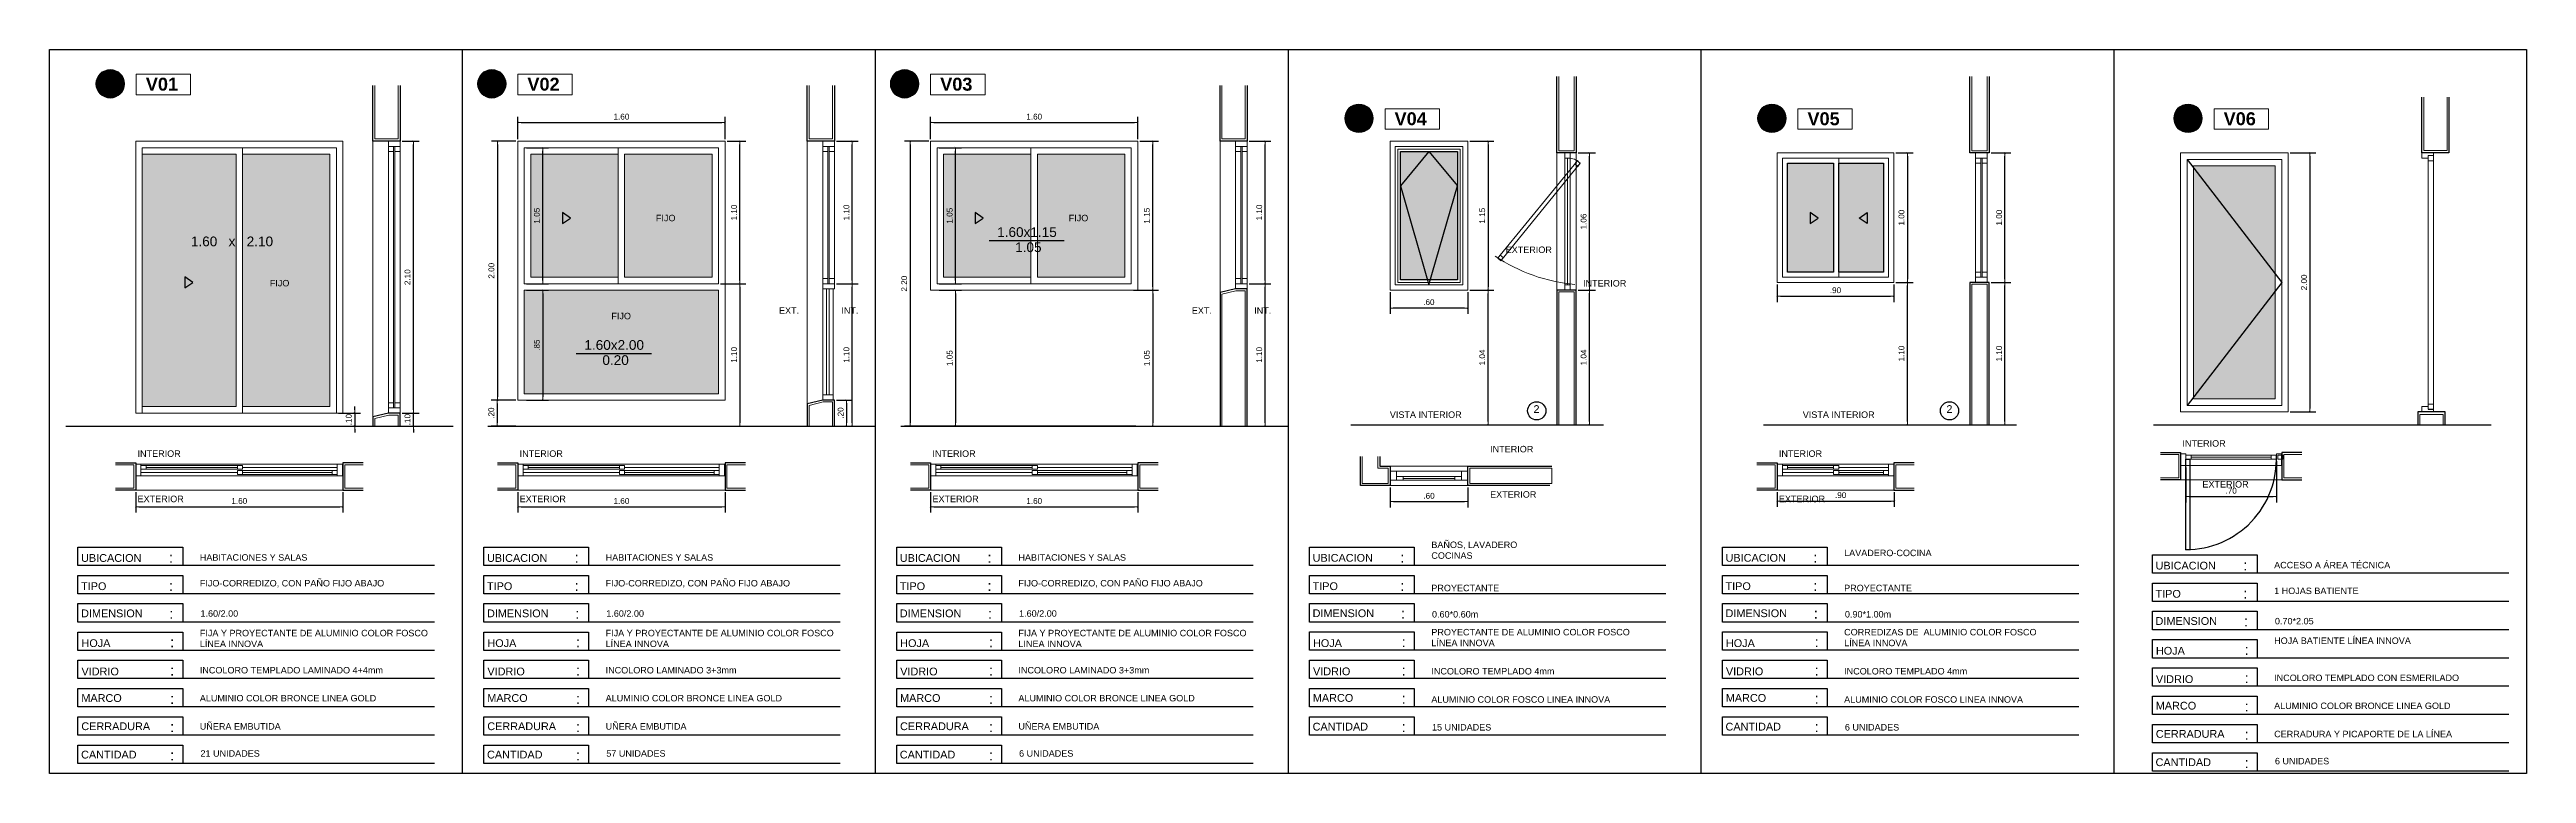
# Model space of a CAD drawing. Extents: x 465 to 637, y -105 to -61.
# Drawn here: x 464.6 to 483.73, y -82.13 to -76.54 of the extents above; entities that cross this region are included whole.
import ezdxf
from ezdxf.enums import TextEntityAlignment as Align

# ---------------------------------------------------------------- set-up
doc = ezdxf.new("R2010")
doc.units = 0
doc.linetypes.add('HIDDEN', pattern=[9.525, 6.35, -3.175])
for name, color, linetype, lineweight in [('A-Aberturas', 2, 'Continuous', 18), ('A-Cotas', 1, 'Continuous', 5), ('A-Muros', 4, 'Continuous', 18)]:
    doc.layers.add(name, color=color, linetype=linetype, lineweight=lineweight)
for name, color, linetype in [('A-Proyección', 1, 'HIDDEN'), ('A-Revoque', 1, 'Continuous'), ('A-Texto', 3, 'Continuous'), ('Expresión Vidrio', 252, 'Continuous'), ('Texto Detalles Aberturas', 3, 'Continuous')]:
    doc.layers.add(name, color=color, linetype=linetype)
doc.styles.add('ARIAL', font='arial.ttf')
doc.styles.add('ROMANS', font='arial.ttf')
doc.styles.add('SANSSERIFBOLD', font='sasb____.pfb')
doc.dimstyles.new('ST-COTA-25', dxfattribs={"dimscale": 0.25, "dimtxt": 0.18, "dimasz": 0.1, "dimexe": 0.18, "dimexo": 0.0625, "dimgap": 0.09, "dimtad": 1, "dimzin": 4, "dimdsep": 46, "dimtxsty": 'ARIAL', "dimblk1": 'COTA_N', "dimblk2": 'COTA_N', "dimsah": 1, "dimcen": 0.09, "dimclrd": 8, "dimclre": 8, "dimclrt": 140, "dimadec": 0, "dimazin": 0, "dimtfac": 1, "dimtix": 1, "dimtmove": 0, "dimatfit": 3, "dimldrblk": 'COTA_N', "dimfxl": 0.18, "dimtolj": 1, "dimtzin": 0, "dimarcsym": 0})

msp = doc.modelspace()

# ---------------------------------------------------------------- texts
at = {"layer": 'A-Aberturas', "style": 'SANSSERIFBOLD'}
for s, p in [('V01', (465.346, -76.855)), ('V02', (468.293, -76.855)), ('V03', (471.481, -76.855)), ('V04', (474.99, -77.122)), ('V05', (478.179, -77.122)), ('V06', (481.393, -77.122))]:
    msp.add_text(s, height=0.1, dxfattribs=at).set_placement(p)
at = {"layer": 'A-Texto', "style": 'ROMANS'}
for s, p in [('EXTERIOR', (475.848, -78.109)), ('INTERIOR', (476.446, -78.368)), ('EXT.', (470.236, -78.579)), ('INT.', (470.718, -78.579)), ('EXT.', (473.424, -78.579)), ('INT.', (473.906, -78.579))]:
    msp.add_text(s, height=0.05, dxfattribs=at).set_placement(p)
for p in [(475.231, -79.398), (478.42, -79.398)]:
    msp.add_text('VISTA INTERIOR', height=0.05, dxfattribs=at).set_placement(p, align=Align.BOTTOM_CENTER)
at = {"layer": 'A-Texto', "color": 4, "style": 'ROMANS'}
for s, height, p in [('2', 0.06, (476.063, -79.345)), ('2', 0.06, (479.252, -79.345)), ('UBICACION', 0.06, (464.846, -80.495)), (':', 0.08, (465.524, -80.502)), ('UBICACION', 0.06, (467.981, -80.495)), (':', 0.08, (468.658, -80.502)), ('UBICACION', 0.06, (471.169, -80.495)), (':', 0.08, (471.846, -80.502)), ('UBICACION', 0.06, (474.357, -80.494)), (':', 0.08, (475.035, -80.501)), ('UBICACION', 0.06, (477.546, -80.494)), (':', 0.08, (478.224, -80.501)), ('UBICACION', 0.06, (480.867, -80.554)), (':', 0.08, (481.545, -80.561)), ('TIPO           ', 0.06, (464.846, -80.713)), (':', 0.08, (465.524, -80.72)), ('TIPO           ', 0.06, (467.981, -80.713)), (':', 0.08, (468.658, -80.72)), ('TIPO           ', 0.06, (471.169, -80.713)), (':', 0.08, (471.846, -80.72)), ('TIPO           ', 0.06, (474.357, -80.713)), (':', 0.08, (475.035, -80.72)), ('TIPO           ', 0.06, (477.546, -80.713)), (':', 0.08, (478.224, -80.72)), ('TIPO           ', 0.06, (480.867, -80.772)), (':', 0.08, (481.545, -80.779)), ('DIMENSION', 0.06, (464.846, -80.923)), (':', 0.08, (465.528, -80.935)), ('DIMENSION', 0.06, (467.981, -80.923)), (':', 0.08, (468.663, -80.935)), ('DIMENSION', 0.06, (471.169, -80.923)), (':', 0.08, (471.851, -80.935)), ('DIMENSION', 0.06, (474.357, -80.922)), (':', 0.08, (475.04, -80.934)), ('DIMENSION', 0.06, (477.546, -80.922)), (':', 0.08, (478.228, -80.934)), ('HOJA', 0.06, (464.849, -81.153)), (':', 0.08, (465.534, -81.155)), ('HOJA', 0.06, (467.984, -81.153)), (':', 0.08, (468.668, -81.155)), ('HOJA', 0.06, (471.172, -81.153)), (':', 0.08, (471.857, -81.155)), ('HOJA', 0.06, (474.36, -81.153)), (':', 0.08, (475.045, -81.154)), ('HOJA', 0.06, (477.549, -81.153)), (':', 0.08, (478.234, -81.154)), ('DIMENSION', 0.06, (480.867, -80.982)), (':', 0.08, (481.549, -80.994)), ('HOJA', 0.06, (480.87, -81.212)), (':', 0.08, (481.555, -81.214)), ('VIDRIO', 0.06, (464.849, -81.372)), (':', 0.08, (465.534, -81.373)), ('VIDRIO', 0.06, (467.984, -81.372)), (':', 0.08, (468.668, -81.373)), ('VIDRIO', 0.06, (471.172, -81.372)), (':', 0.08, (471.857, -81.373)), ('VIDRIO', 0.06, (474.36, -81.371)), (':', 0.08, (475.045, -81.373)), ('VIDRIO', 0.06, (477.549, -81.371)), (':', 0.08, (478.234, -81.373)), ('VIDRIO', 0.06, (480.87, -81.431)), (':', 0.08, (481.555, -81.432)), ('MARCO', 0.06, (464.848, -81.577)), (':', 0.08, (465.534, -81.592)), ('MARCO', 0.06, (467.983, -81.577)), (':', 0.08, (468.668, -81.592)), ('MARCO', 0.06, (471.171, -81.577)), (':', 0.08, (471.857, -81.592)), ('MARCO', 0.06, (474.359, -81.576)), (':', 0.08, (475.045, -81.591)), ('MARCO', 0.06, (477.548, -81.576)), (':', 0.08, (478.234, -81.591)), ('MARCO', 0.06, (480.869, -81.636)), (':', 0.08, (481.555, -81.651)), ('CERRADURA', 0.06, (464.848, -81.795)), (':', 0.08, (465.534, -81.81)), ('CERRADURA', 0.06, (467.983, -81.795)), (':', 0.08, (468.668, -81.81)), ('CERRADURA', 0.06, (471.171, -81.795)), (':', 0.08, (471.857, -81.81)), ('CANTIDAD', 0.06, (474.357, -81.798)), (':', 0.08, (475.045, -81.81)), ('CANTIDAD', 0.06, (477.546, -81.798)), (':', 0.08, (478.234, -81.81)), ('CERRADURA', 0.06, (480.869, -81.854)), (':', 0.08, (481.555, -81.869)), ('CANTIDAD', 0.06, (464.846, -82.014)), (':', 0.08, (465.534, -82.029)), ('CANTIDAD', 0.06, (467.981, -82.014)), (':', 0.08, (468.668, -82.029)), ('CANTIDAD', 0.06, (471.169, -82.014)), (':', 0.08, (471.857, -82.029)), ('CANTIDAD', 0.06, (480.867, -82.073)), (':', 0.08, (481.555, -82.088))]:
    msp.add_text(s, height=height, dxfattribs=at).set_placement(p)
at = {"layer": 'A-Texto', "style": 'ROMANS'}
for p in [(481.075, -79.555), (465.282, -79.634), (468.233, -79.634), (471.421, -79.634), (475.728, -79.599), (477.958, -79.634)]:
    msp.add_text('INTERIOR', height=0.05, dxfattribs=at).set_placement(p, align=Align.TOP_LEFT)
for p in [(475.728, -80.014), (481.229, -79.936), (465.282, -80.049), (468.233, -80.049), (471.421, -80.049), (477.958, -80.049)]:
    msp.add_text('EXTERIOR', height=0.05, dxfattribs=at).set_placement(p, align=Align.BOTTOM_LEFT)
at = {"layer": 'A-Texto', "color": 3, "style": 'ROMANS'}
for s, p in [('HABITACIONES Y SALAS', (465.763, -80.486)), ('HABITACIONES Y SALAS', (468.897, -80.486)), ('HABITACIONES Y SALAS', (472.085, -80.486)), ('ACCESO A ÁREA TÉCNICA', (481.783, -80.545)), ('FIJO-CORREDIZO, CON PAÑO FIJO ABAJO', (465.763, -80.685)), ('FIJO-CORREDIZO, CON PAÑO FIJO ABAJO', (468.897, -80.685)), ('FIJO-CORREDIZO, CON PAÑO FIJO ABAJO', (472.085, -80.685)), ('PROYECTANTE', (475.274, -80.722)), ('PROYECTANTE', (478.462, -80.722)), ('1 HOJAS BATIENTE', (481.783, -80.744)), ('1.60/2.00', (465.768, -80.919)), ('1.60/2.00', (468.902, -80.919)), ('1.60/2.00', (472.09, -80.919)), ('0.60*0.60m', (475.279, -80.925)), ('0.90*1.00m', (478.468, -80.925)), ('0.70*2.05', (481.789, -80.978)), ('15 UNIDADES', (475.279, -81.798)), ('6 UNIDADES', (478.468, -81.798)), ('21 UNIDADES', (465.768, -82)), ('57 UNIDADES', (468.902, -82)), ('6 UNIDADES', (472.09, -82)), ('6 UNIDADES', (481.789, -82.059))]:
    msp.add_text(s, height=0.05, dxfattribs=at).set_placement(p)
at = {"layer": 'A-Texto', "color": 3, "char_height": 0.05, "attachment_point": 1, "style": 'ROMANS'}
for s, insert, width in [('BAÑOS, LAVADERO\\PCOCINAS', (475.274, -80.338), 1.89293), ('LAVADERO-COCINA', (478.462, -80.401), 1.89293), ('FIJA Y PROYECTANTE DE ALUMINIO COLOR FOSCO  LÍNEA INNOVA', (465.763, -81.02), 1.78912), ('FIJA Y PROYECTANTE DE ALUMINIO COLOR FOSCO LÍNEA INNOVA', (468.897, -81.02), 1.78912), ('FIJA Y PROYECTANTE DE ALUMINIO COLOR FOSCO LINEA INNOVA', (472.085, -81.02), 1.78912), ('PROYECTANTE DE ALUMINIO COLOR FOSCO \\PLÍNEA INNOVA', (475.274, -81.013), 1.78912), ('CORREDIZAS DE  ALUMINIO COLOR FOSCO \\PLÍNEA INNOVA', (478.462, -81.013), 1.78912), ('HOJA BATIENTE LÍNEA INNOVA', (481.783, -81.079), 1.78912), ('INCOLORO TEMPLADO LAMINADO 4+4mm', (465.763, -81.307), 1.78912), ('INCOLORO LAMINADO 3+3mm', (468.897, -81.307), 1.78912), ('INCOLORO LAMINADO 3+3mm', (472.085, -81.307), 1.78912), ('INCOLORO TEMPLADO 4mm', (475.274, -81.315), 1.78912), ('INCOLORO TEMPLADO 4mm', (478.462, -81.315), 1.78912), ('INCOLORO TEMPLADO CON ESMERILADO', (481.783, -81.366), 1.78912), ('ALUMINIO COLOR BRONCE LINEA GOLD', (465.763, -81.523), 1.78912), ('ALUMINIO COLOR BRONCE LINEA GOLD', (468.897, -81.523), 1.78912), ('ALUMINIO COLOR BRONCE LINEA GOLD', (472.085, -81.523), 1.78912), ('ALUMINIO COLOR FOSCO LINEA INNOVA', (475.274, -81.533), 1.78912), ('ALUMINIO COLOR FOSCO LINEA INNOVA', (478.462, -81.533), 1.78912), ('ALUMINIO COLOR BRONCE LINEA GOLD', (481.783, -81.582), 1.78912), ('UÑERA EMBUTIDA', (465.763, -81.741), 1.78912), ('UÑERA EMBUTIDA', (468.897, -81.741), 1.78912), ('UÑERA EMBUTIDA', (472.085, -81.741), 1.78912), ('CERRADURA Y PICAPORTE DE LA LÍNEA', (481.783, -81.8), 1.78912)]:
    msp.add_mtext(s, dxfattribs=dict(at, insert=insert, width=width))
at = {"layer": 'Texto Detalles Aberturas', "color": 3, "style": 'ROMANS'}
for p in [(469.361, -77.839), (472.549, -77.839), (466.379, -78.342), (469.017, -78.596)]:
    msp.add_text('FIJO', height=0.05, dxfattribs=at).set_placement(p, align=Align.MIDDLE_CENTER)
for s, p in [('1.60   x   2.10', (465.694, -78.057)), ('1.60x1.15', (471.921, -77.985)), ('1.05', (472.06, -78.102)), ('1.60x2.00', (468.733, -78.857)), ('0.20', (468.872, -78.974))]:
    msp.add_text(s, height=0.075, dxfattribs=at).set_placement(p)

# ---------------------------------------------------------------- blocks, each defined once
blk = doc.blocks.new('COTA_N')
for p, q in [((-1, 0), (0, 0)), ((0, 0.5), (0, -0.5))]:
    blk.add_line(p, q)
at = {"color": 3, "const_width": 0.065}
blk.add_lwpolyline([(0.14, 0.14), (0.28, 0.28), (0, 0), (-0.14, -0.14), (-0.28, -0.28)], dxfattribs=at)
blk = doc.blocks.new('*D4')
at = {"layer": 'A-Cotas', "color": 8, "lineweight": -2, "transparency": 16777216}
for p, q in [((470.68, -78.346), (470.847, -78.346)), ((470.802, -79.421), (470.802, -78.371)), ((470.68, -79.446), (470.847, -79.446))]:
    blk.add_line(p, q, dxfattribs=at)
at = {"layer": 'Defpoints', "color": 0, "transparency": 16777216}
for p in [(470.664, -78.346), (470.802, -78.346), (470.664, -79.446)]:
    blk.add_point(p, dxfattribs=at)
at = {"layer": 'A-Cotas', "color": 8, "lineweight": -2, "transparency": 16777216, "xscale": 0.025, "yscale": 0.025, "zscale": 0.025}
for p, rotation in [((470.802, -78.346), 90), ((470.802, -79.446), 270)]:
    blk.add_blockref('COTA_N', p, dxfattribs=dict(at, rotation=rotation))
at = {"layer": 'A-Cotas', "transparency": 16777216, "insert": (470.757, -78.896), "char_height": 0.045, "attachment_point": 5, "rotation": 90, "style": 'ARIAL'}
blk.add_mtext('\\A1;1.10', dxfattribs=at)
blk = doc.blocks.new('*D5')
at = {"layer": 'A-Cotas', "color": 8, "lineweight": -2, "transparency": 16777216}
for p, q in [((470.68, -77.246), (470.847, -77.246)), ((470.802, -78.321), (470.802, -77.271)), ((470.68, -78.346), (470.847, -78.346))]:
    blk.add_line(p, q, dxfattribs=at)
at = {"layer": 'Defpoints', "color": 0, "transparency": 16777216}
for p in [(470.664, -77.246), (470.802, -77.246), (470.664, -78.346)]:
    blk.add_point(p, dxfattribs=at)
at = {"layer": 'A-Cotas', "color": 8, "lineweight": -2, "transparency": 16777216, "xscale": 0.025, "yscale": 0.025, "zscale": 0.025}
for p, rotation in [((470.802, -77.246), 90), ((470.802, -78.346), 270)]:
    blk.add_blockref('COTA_N', p, dxfattribs=dict(at, rotation=rotation))
at = {"layer": 'A-Cotas', "transparency": 16777216, "insert": (470.757, -77.796), "char_height": 0.045, "attachment_point": 5, "rotation": 90, "style": 'ARIAL'}
blk.add_mtext('\\A1;1.10', dxfattribs=at)
blk = doc.blocks.new('*D6')
at = {"layer": 'A-Cotas', "color": 8, "lineweight": -2, "transparency": 16777216}
for p, q in [((468.219, -79.956), (468.219, -80.115)), ((469.819, -79.956), (469.819, -80.115)), ((468.244, -80.07), (469.794, -80.07))]:
    blk.add_line(p, q, dxfattribs=at)
at = {"layer": 'Defpoints', "color": 0, "transparency": 16777216}
for p in [(468.219, -79.94), (469.819, -79.94), (469.819, -80.07)]:
    blk.add_point(p, dxfattribs=at)
at = {"layer": 'A-Cotas', "color": 8, "lineweight": -2, "transparency": 16777216, "xscale": 0.025, "yscale": 0.025, "zscale": 0.025, "rotation": 180}
blk.add_blockref('COTA_N', (468.219, -80.07), dxfattribs=at)
at = {"layer": 'A-Cotas', "color": 8, "lineweight": -2, "transparency": 16777216, "xscale": 0.025, "yscale": 0.025, "zscale": 0.025}
blk.add_blockref('COTA_N', (469.819, -80.07), dxfattribs=at)
at = {"layer": 'A-Cotas', "transparency": 16777216, "insert": (469.019, -80.025), "char_height": 0.045, "attachment_point": 5, "style": 'ARIAL'}
blk.add_mtext('\\A1;1.60', dxfattribs=at)
blk = doc.blocks.new('*D7')
at = {"layer": 'A-Cotas', "color": 8, "lineweight": -2, "transparency": 16777216}
for p, q in [((474.956, -79.921), (474.956, -80.075)), ((475.556, -79.921), (475.556, -80.075)), ((474.981, -80.03), (475.531, -80.03))]:
    blk.add_line(p, q, dxfattribs=at)
at = {"layer": 'Defpoints', "color": 0, "transparency": 16777216}
for p in [(474.956, -79.905), (475.556, -79.905), (475.556, -80.03)]:
    blk.add_point(p, dxfattribs=at)
at = {"layer": 'A-Cotas', "color": 8, "lineweight": -2, "transparency": 16777216, "xscale": 0.025, "yscale": 0.025, "zscale": 0.025, "rotation": 180}
blk.add_blockref('COTA_N', (474.956, -80.03), dxfattribs=at)
at = {"layer": 'A-Cotas', "color": 8, "lineweight": -2, "transparency": 16777216, "xscale": 0.025, "yscale": 0.025, "zscale": 0.025}
blk.add_blockref('COTA_N', (475.556, -80.03), dxfattribs=at)
at = {"layer": 'A-Cotas', "transparency": 16777216, "insert": (475.256, -79.985), "char_height": 0.045, "attachment_point": 5, "style": 'ARIAL'}
blk.add_mtext('\\A1;.60', dxfattribs=at)
blk = doc.blocks.new('*D8')
at = {"layer": 'A-Cotas', "color": 8, "lineweight": -2, "transparency": 16777216}
for p, q in [((476.408, -78.395), (476.541, -78.395)), ((476.496, -79.411), (476.496, -78.42)), ((476.408, -79.436), (476.541, -79.436))]:
    blk.add_line(p, q, dxfattribs=at)
at = {"layer": 'Defpoints', "color": 0, "transparency": 16777216}
for p in [(476.393, -78.395), (476.496, -78.395), (476.393, -79.436)]:
    blk.add_point(p, dxfattribs=at)
at = {"layer": 'A-Cotas', "color": 8, "lineweight": -2, "transparency": 16777216, "xscale": 0.025, "yscale": 0.025, "zscale": 0.025}
for p, rotation in [((476.496, -78.395), 90), ((476.496, -79.436), 270)]:
    blk.add_blockref('COTA_N', p, dxfattribs=dict(at, rotation=rotation))
at = {"layer": 'A-Cotas', "transparency": 16777216, "insert": (476.45, -78.916), "char_height": 0.045, "attachment_point": 5, "rotation": 90, "style": 'ARIAL'}
blk.add_mtext('\\A1;1.04', dxfattribs=at)
blk = doc.blocks.new('*D9')
at = {"layer": 'A-Cotas', "color": 8, "lineweight": -2, "transparency": 16777216}
for p, q in [((475.572, -77.246), (475.757, -77.246)), ((475.712, -77.271), (475.712, -78.371)), ((475.572, -78.396), (475.757, -78.396))]:
    blk.add_line(p, q, dxfattribs=at)
at = {"layer": 'Defpoints', "color": 0, "transparency": 16777216}
for p in [(475.556, -77.246), (475.556, -78.396), (475.712, -78.396)]:
    blk.add_point(p, dxfattribs=at)
at = {"layer": 'A-Cotas', "color": 8, "lineweight": -2, "transparency": 16777216, "xscale": 0.025, "yscale": 0.025, "zscale": 0.025}
for p, rotation in [((475.712, -77.246), 90), ((475.712, -78.396), 270)]:
    blk.add_blockref('COTA_N', p, dxfattribs=dict(at, rotation=rotation))
at = {"layer": 'A-Cotas', "transparency": 16777216, "insert": (475.667, -77.821), "char_height": 0.045, "attachment_point": 5, "rotation": 90, "style": 'ARIAL'}
blk.add_mtext('\\A1;1.15', dxfattribs=at)
blk = doc.blocks.new('*D10')
at = {"layer": 'A-Cotas', "color": 8, "lineweight": -2, "transparency": 16777216}
for p, q in [((476.408, -77.336), (476.541, -77.336)), ((476.496, -78.37), (476.496, -77.361)), ((476.408, -78.395), (476.541, -78.395))]:
    blk.add_line(p, q, dxfattribs=at)
at = {"layer": 'Defpoints', "color": 0, "transparency": 16777216}
for p in [(476.393, -77.336), (476.496, -77.336), (476.393, -78.395)]:
    blk.add_point(p, dxfattribs=at)
at = {"layer": 'A-Cotas', "color": 8, "lineweight": -2, "transparency": 16777216, "xscale": 0.025, "yscale": 0.025, "zscale": 0.025}
for p, rotation in [((476.496, -77.336), 90), ((476.496, -78.395), 270)]:
    blk.add_blockref('COTA_N', p, dxfattribs=dict(at, rotation=rotation))
at = {"layer": 'A-Cotas', "transparency": 16777216, "insert": (476.45, -77.866), "char_height": 0.045, "attachment_point": 5, "rotation": 90, "style": 'ARIAL'}
blk.add_mtext('\\A1;1.06', dxfattribs=at)
blk = doc.blocks.new('*D11')
at = {"layer": 'A-Cotas', "color": 8, "lineweight": -2, "transparency": 16777216}
for p, q in [((475.572, -78.396), (475.757, -78.396)), ((475.712, -79.411), (475.712, -78.421)), ((475.672, -79.436), (475.757, -79.436))]:
    blk.add_line(p, q, dxfattribs=at)
at = {"layer": 'Defpoints', "color": 0, "transparency": 16777216}
for p in [(475.556, -78.396), (475.712, -78.396), (475.656, -79.436)]:
    blk.add_point(p, dxfattribs=at)
at = {"layer": 'A-Cotas', "color": 8, "lineweight": -2, "transparency": 16777216, "xscale": 0.025, "yscale": 0.025, "zscale": 0.025}
for p, rotation in [((475.712, -78.396), 90), ((475.712, -79.436), 270)]:
    blk.add_blockref('COTA_N', p, dxfattribs=dict(at, rotation=rotation))
at = {"layer": 'A-Cotas', "transparency": 16777216, "insert": (475.667, -78.916), "char_height": 0.045, "attachment_point": 5, "rotation": 90, "style": 'ARIAL'}
blk.add_mtext('\\A1;1.04', dxfattribs=at)
blk = doc.blocks.new('*D13')
at = {"layer": 'A-Cotas', "color": 8, "lineweight": -2, "transparency": 16777216}
for p, q in [((469.785, -78.346), (469.979, -78.346)), ((469.934, -78.371), (469.934, -79.421)), ((469.785, -79.446), (469.979, -79.446))]:
    blk.add_line(p, q, dxfattribs=at)
at = {"layer": 'Defpoints', "color": 0, "transparency": 16777216}
for p in [(469.769, -78.346), (469.769, -79.446), (469.934, -79.446)]:
    blk.add_point(p, dxfattribs=at)
at = {"layer": 'A-Cotas', "color": 8, "lineweight": -2, "transparency": 16777216, "xscale": 0.025, "yscale": 0.025, "zscale": 0.025}
for p, rotation in [((469.934, -78.346), 90), ((469.934, -79.446), 270)]:
    blk.add_blockref('COTA_N', p, dxfattribs=dict(at, rotation=rotation))
at = {"layer": 'A-Cotas', "transparency": 16777216, "insert": (469.889, -78.896), "char_height": 0.045, "attachment_point": 5, "rotation": 90, "style": 'ARIAL'}
blk.add_mtext('\\A1;1.10', dxfattribs=at)
blk = doc.blocks.new('*D14')
at = {"layer": 'A-Cotas', "color": 8, "lineweight": -2, "transparency": 16777216}
for p, q in [((468.219, -77.23), (468.219, -77.057)), ((469.819, -77.23), (469.819, -77.057)), ((468.244, -77.102), (469.794, -77.102))]:
    blk.add_line(p, q, dxfattribs=at)
at = {"layer": 'Defpoints', "color": 0, "transparency": 16777216}
for p in [(468.219, -77.246), (469.819, -77.102), (469.819, -77.246)]:
    blk.add_point(p, dxfattribs=at)
at = {"layer": 'A-Cotas', "color": 8, "lineweight": -2, "transparency": 16777216, "xscale": 0.025, "yscale": 0.025, "zscale": 0.025, "rotation": 180}
blk.add_blockref('COTA_N', (468.219, -77.102), dxfattribs=at)
at = {"layer": 'A-Cotas', "color": 8, "lineweight": -2, "transparency": 16777216, "xscale": 0.025, "yscale": 0.025, "zscale": 0.025}
blk.add_blockref('COTA_N', (469.819, -77.102), dxfattribs=at)
at = {"layer": 'A-Cotas', "transparency": 16777216, "insert": (469.019, -77.056), "char_height": 0.045, "attachment_point": 5, "style": 'ARIAL'}
blk.add_mtext('\\A1;1.60', dxfattribs=at)
blk = doc.blocks.new('*D15')
at = {"layer": 'A-Cotas', "color": 8, "lineweight": -2, "transparency": 16777216}
for p, q in [((468.204, -77.246), (468.016, -77.246)), ((468.061, -77.271), (468.061, -79.221)), ((468.204, -79.246), (468.016, -79.246))]:
    blk.add_line(p, q, dxfattribs=at)
at = {"layer": 'Defpoints', "color": 0, "transparency": 16777216}
for p in [(468.219, -77.246), (468.061, -79.246), (468.219, -79.246)]:
    blk.add_point(p, dxfattribs=at)
at = {"layer": 'A-Cotas', "color": 8, "lineweight": -2, "transparency": 16777216, "xscale": 0.025, "yscale": 0.025, "zscale": 0.025}
for p, rotation in [((468.061, -77.246), 90), ((468.061, -79.246), 270)]:
    blk.add_blockref('COTA_N', p, dxfattribs=dict(at, rotation=rotation))
at = {"layer": 'A-Cotas', "transparency": 16777216, "insert": (468.015, -78.246), "char_height": 0.045, "attachment_point": 5, "rotation": 90, "style": 'ARIAL'}
blk.add_mtext('\\A1;2.00', dxfattribs=at)
blk = doc.blocks.new('*D16')
at = {"layer": 'A-Cotas', "color": 8, "lineweight": -2, "transparency": 16777216}
for p, q in [((469.835, -77.246), (469.979, -77.246)), ((469.934, -78.321), (469.934, -77.271)), ((469.835, -78.346), (469.979, -78.346))]:
    blk.add_line(p, q, dxfattribs=at)
at = {"layer": 'Defpoints', "color": 0, "transparency": 16777216}
for p in [(469.819, -77.246), (469.934, -77.246), (469.819, -78.346)]:
    blk.add_point(p, dxfattribs=at)
at = {"layer": 'A-Cotas', "color": 8, "lineweight": -2, "transparency": 16777216, "xscale": 0.025, "yscale": 0.025, "zscale": 0.025}
for p, rotation in [((469.934, -77.246), 90), ((469.934, -78.346), 270)]:
    blk.add_blockref('COTA_N', p, dxfattribs=dict(at, rotation=rotation))
at = {"layer": 'A-Cotas', "transparency": 16777216, "insert": (469.889, -77.796), "char_height": 0.045, "attachment_point": 5, "rotation": 90, "style": 'ARIAL'}
blk.add_mtext('\\A1;1.10', dxfattribs=at)
blk = doc.blocks.new('*D17')
at = {"layer": 'A-Cotas', "color": 8, "lineweight": -2, "transparency": 16777216}
for p, q in [((468.285, -78.396), (468.457, -78.396)), ((468.412, -78.421), (468.412, -79.221)), ((468.285, -79.246), (468.457, -79.246))]:
    blk.add_line(p, q, dxfattribs=at)
at = {"layer": 'Defpoints', "color": 0, "transparency": 16777216}
for p in [(468.269, -78.396), (468.269, -79.246), (468.412, -79.246)]:
    blk.add_point(p, dxfattribs=at)
at = {"layer": 'A-Cotas', "color": 8, "lineweight": -2, "transparency": 16777216, "xscale": 0.025, "yscale": 0.025, "zscale": 0.025}
for p, rotation in [((468.412, -78.396), 90), ((468.412, -79.246), 270)]:
    blk.add_blockref('COTA_N', p, dxfattribs=dict(at, rotation=rotation))
at = {"layer": 'A-Cotas', "transparency": 16777216, "insert": (468.366, -78.821), "char_height": 0.045, "attachment_point": 5, "rotation": 90, "style": 'ARIAL'}
blk.add_mtext('\\A1;.85', dxfattribs=at)
blk = doc.blocks.new('*D18')
at = {"layer": 'A-Cotas', "color": 8, "lineweight": -2, "transparency": 16777216}
for p, q in [((468.285, -77.296), (468.457, -77.296)), ((468.412, -78.321), (468.412, -77.321)), ((468.285, -78.346), (468.457, -78.346))]:
    blk.add_line(p, q, dxfattribs=at)
at = {"layer": 'Defpoints', "color": 0, "transparency": 16777216}
for p in [(468.269, -77.296), (468.412, -77.296), (468.269, -78.346)]:
    blk.add_point(p, dxfattribs=at)
at = {"layer": 'A-Cotas', "color": 8, "lineweight": -2, "transparency": 16777216, "xscale": 0.025, "yscale": 0.025, "zscale": 0.025}
for p, rotation in [((468.412, -77.296), 90), ((468.412, -78.346), 270)]:
    blk.add_blockref('COTA_N', p, dxfattribs=dict(at, rotation=rotation))
at = {"layer": 'A-Cotas', "transparency": 16777216, "insert": (468.366, -77.821), "char_height": 0.045, "attachment_point": 5, "rotation": 90, "style": 'ARIAL'}
blk.add_mtext('\\A1;1.05', dxfattribs=at)
blk = doc.blocks.new('*D19')
at = {"layer": 'A-Cotas', "color": 8, "lineweight": -2, "transparency": 16777216}
for p, q in [((468.204, -79.246), (468.014, -79.246)), ((468.059, -79.271), (468.059, -79.421)), ((468.204, -79.446), (468.014, -79.446))]:
    blk.add_line(p, q, dxfattribs=at)
at = {"layer": 'Defpoints', "color": 0, "transparency": 16777216}
for p in [(468.219, -79.246), (468.059, -79.446), (468.219, -79.446)]:
    blk.add_point(p, dxfattribs=at)
at = {"layer": 'A-Cotas', "color": 8, "lineweight": -2, "transparency": 16777216, "xscale": 0.025, "yscale": 0.025, "zscale": 0.025}
for p, rotation in [((468.059, -79.246), 90), ((468.059, -79.446), 270)]:
    blk.add_blockref('COTA_N', p, dxfattribs=dict(at, rotation=rotation))
at = {"layer": 'A-Cotas', "transparency": 16777216, "insert": (468.014, -79.346), "char_height": 0.045, "attachment_point": 5, "rotation": 90, "style": 'ARIAL'}
blk.add_mtext('\\A1;.20', dxfattribs=at)
blk = doc.blocks.new('*D20')
at = {"layer": 'A-Cotas', "color": 8, "lineweight": -2, "transparency": 16777216}
for p, q in [((466.834, -79.346), (467.004, -79.346)), ((466.959, -79.321), (466.959, -79.296)), ((466.959, -79.346), (466.959, -79.446)), ((466.834, -79.446), (467.004, -79.446)), ((466.959, -79.471), (466.959, -79.496))]:
    blk.add_line(p, q, dxfattribs=at)
at = {"layer": 'Defpoints', "color": 0, "transparency": 16777216}
for p in [(466.818, -79.346), (466.818, -79.446), (466.959, -79.446)]:
    blk.add_point(p, dxfattribs=at)
at = {"layer": 'A-Cotas', "color": 8, "lineweight": -2, "transparency": 16777216, "xscale": 0.025, "yscale": 0.025, "zscale": 0.025}
for p, rotation in [((466.959, -79.346), 270), ((466.959, -79.446), 90)]:
    blk.add_blockref('COTA_N', p, dxfattribs=dict(at, rotation=rotation))
at = {"layer": 'A-Cotas', "transparency": 16777216, "insert": (466.913, -79.396), "char_height": 0.045, "attachment_point": 5, "rotation": 90, "style": 'ARIAL'}
blk.add_mtext('\\A1;.10', dxfattribs=at)
blk = doc.blocks.new('*D21')
at = {"layer": 'A-Cotas', "color": 8, "lineweight": -2, "transparency": 16777216}
for p, q in [((467.326, -79.346), (467.458, -79.346)), ((467.413, -79.321), (467.413, -79.296)), ((467.413, -79.446), (467.413, -79.346)), ((467.326, -79.446), (467.458, -79.446)), ((467.413, -79.471), (467.413, -79.496))]:
    blk.add_line(p, q, dxfattribs=at)
at = {"layer": 'Defpoints', "color": 0, "transparency": 16777216}
for p in [(467.31, -79.346), (467.413, -79.346), (467.31, -79.446)]:
    blk.add_point(p, dxfattribs=at)
at = {"layer": 'A-Cotas', "color": 8, "lineweight": -2, "transparency": 16777216, "xscale": 0.025, "yscale": 0.025, "zscale": 0.025}
for p, rotation in [((467.413, -79.346), 270), ((467.413, -79.446), 90)]:
    blk.add_blockref('COTA_N', p, dxfattribs=dict(at, rotation=rotation))
at = {"layer": 'A-Cotas', "transparency": 16777216, "insert": (467.367, -79.396), "char_height": 0.045, "attachment_point": 5, "rotation": 90, "style": 'ARIAL'}
blk.add_mtext('\\A1;.10', dxfattribs=at)
blk = doc.blocks.new('*D22')
at = {"layer": 'A-Cotas', "color": 8, "lineweight": -2, "transparency": 16777216}
for p, q in [((467.326, -77.246), (467.458, -77.246)), ((467.413, -79.321), (467.413, -77.271)), ((467.326, -79.346), (467.458, -79.346))]:
    blk.add_line(p, q, dxfattribs=at)
at = {"layer": 'Defpoints', "color": 0, "transparency": 16777216}
for p in [(467.31, -77.246), (467.413, -77.246), (467.31, -79.346)]:
    blk.add_point(p, dxfattribs=at)
at = {"layer": 'A-Cotas', "color": 8, "lineweight": -2, "transparency": 16777216, "xscale": 0.025, "yscale": 0.025, "zscale": 0.025}
for p, rotation in [((467.413, -77.246), 90), ((467.413, -79.346), 270)]:
    blk.add_blockref('COTA_N', p, dxfattribs=dict(at, rotation=rotation))
at = {"layer": 'A-Cotas', "transparency": 16777216, "insert": (467.367, -78.296), "char_height": 0.045, "attachment_point": 5, "rotation": 90, "style": 'ARIAL'}
blk.add_mtext('\\A1;2.10', dxfattribs=at)
blk = doc.blocks.new('*D23')
at = {"layer": 'A-Cotas', "color": 8, "lineweight": -2, "transparency": 16777216}
for p, q in [((470.68, -79.245), (470.802, -79.245)), ((470.757, -79.27), (470.757, -79.421)), ((470.68, -79.446), (470.802, -79.446))]:
    blk.add_line(p, q, dxfattribs=at)
at = {"layer": 'Defpoints', "color": 0, "transparency": 16777216}
for p in [(470.664, -79.245), (470.664, -79.446), (470.757, -79.446)]:
    blk.add_point(p, dxfattribs=at)
at = {"layer": 'A-Cotas', "color": 8, "lineweight": -2, "transparency": 16777216, "xscale": 0.025, "yscale": 0.025, "zscale": 0.025}
for p, rotation in [((470.757, -79.245), 90), ((470.757, -79.446), 270)]:
    blk.add_blockref('COTA_N', p, dxfattribs=dict(at, rotation=rotation))
at = {"layer": 'A-Cotas', "transparency": 16777216, "insert": (470.712, -79.345), "char_height": 0.045, "attachment_point": 5, "rotation": 90, "style": 'ARIAL'}
blk.add_mtext('\\A1;.20', dxfattribs=at)
blk = doc.blocks.new('*D24')
at = {"layer": 'A-Cotas', "color": 8, "lineweight": -2, "transparency": 16777216}
for p, q in [((465.268, -79.956), (465.268, -80.115)), ((466.868, -79.956), (466.868, -80.115)), ((465.293, -80.07), (466.843, -80.07))]:
    blk.add_line(p, q, dxfattribs=at)
at = {"layer": 'Defpoints', "color": 0, "transparency": 16777216}
for p in [(465.268, -79.94), (466.868, -79.94), (466.868, -80.07)]:
    blk.add_point(p, dxfattribs=at)
at = {"layer": 'A-Cotas', "color": 8, "lineweight": -2, "transparency": 16777216, "xscale": 0.025, "yscale": 0.025, "zscale": 0.025, "rotation": 180}
blk.add_blockref('COTA_N', (465.268, -80.07), dxfattribs=at)
at = {"layer": 'A-Cotas', "color": 8, "lineweight": -2, "transparency": 16777216, "xscale": 0.025, "yscale": 0.025, "zscale": 0.025}
blk.add_blockref('COTA_N', (466.868, -80.07), dxfattribs=at)
at = {"layer": 'A-Cotas', "transparency": 16777216, "insert": (466.068, -80.025), "char_height": 0.045, "attachment_point": 5, "style": 'ARIAL'}
blk.add_mtext('\\A1;1.60', dxfattribs=at)
blk = doc.blocks.new('*D26')
at = {"layer": 'A-Cotas', "color": 8, "lineweight": -2, "transparency": 16777216}
for p, q in [((473.868, -78.346), (474.035, -78.346)), ((473.99, -79.421), (473.99, -78.371)), ((473.868, -79.446), (474.035, -79.446))]:
    blk.add_line(p, q, dxfattribs=at)
at = {"layer": 'Defpoints', "color": 0, "transparency": 16777216}
for p in [(473.852, -78.346), (473.99, -78.346), (473.852, -79.446)]:
    blk.add_point(p, dxfattribs=at)
at = {"layer": 'A-Cotas', "color": 8, "lineweight": -2, "transparency": 16777216, "xscale": 0.025, "yscale": 0.025, "zscale": 0.025}
for p, rotation in [((473.99, -78.346), 90), ((473.99, -79.446), 270)]:
    blk.add_blockref('COTA_N', p, dxfattribs=dict(at, rotation=rotation))
at = {"layer": 'A-Cotas', "transparency": 16777216, "insert": (473.945, -78.896), "char_height": 0.045, "attachment_point": 5, "rotation": 90, "style": 'ARIAL'}
blk.add_mtext('\\A1;1.10', dxfattribs=at)
blk = doc.blocks.new('*D27')
at = {"layer": 'A-Cotas', "color": 8, "lineweight": -2, "transparency": 16777216}
for p, q in [((473.868, -77.246), (474.035, -77.246)), ((473.99, -78.321), (473.99, -77.271)), ((473.868, -78.346), (474.035, -78.346))]:
    blk.add_line(p, q, dxfattribs=at)
at = {"layer": 'Defpoints', "color": 0, "transparency": 16777216}
for p in [(473.852, -77.246), (473.99, -77.246), (473.852, -78.346)]:
    blk.add_point(p, dxfattribs=at)
at = {"layer": 'A-Cotas', "color": 8, "lineweight": -2, "transparency": 16777216, "xscale": 0.025, "yscale": 0.025, "zscale": 0.025}
for p, rotation in [((473.99, -77.246), 90), ((473.99, -78.346), 270)]:
    blk.add_blockref('COTA_N', p, dxfattribs=dict(at, rotation=rotation))
at = {"layer": 'A-Cotas', "transparency": 16777216, "insert": (473.945, -77.796), "char_height": 0.045, "attachment_point": 5, "rotation": 90, "style": 'ARIAL'}
blk.add_mtext('\\A1;1.10', dxfattribs=at)
blk = doc.blocks.new('*D25')
at = {"layer": 'A-Cotas', "color": 8, "lineweight": -2, "transparency": 16777216}
for p, q in [((471.407, -79.956), (471.407, -80.115)), ((473.007, -79.956), (473.007, -80.115)), ((471.432, -80.07), (472.982, -80.07))]:
    blk.add_line(p, q, dxfattribs=at)
at = {"layer": 'Defpoints', "color": 0, "transparency": 16777216}
for p in [(471.407, -79.94), (473.007, -79.94), (473.007, -80.07)]:
    blk.add_point(p, dxfattribs=at)
at = {"layer": 'A-Cotas', "color": 8, "lineweight": -2, "transparency": 16777216, "xscale": 0.025, "yscale": 0.025, "zscale": 0.025, "rotation": 180}
blk.add_blockref('COTA_N', (471.407, -80.07), dxfattribs=at)
at = {"layer": 'A-Cotas', "color": 8, "lineweight": -2, "transparency": 16777216, "xscale": 0.025, "yscale": 0.025, "zscale": 0.025}
blk.add_blockref('COTA_N', (473.007, -80.07), dxfattribs=at)
at = {"layer": 'A-Cotas', "transparency": 16777216, "insert": (472.207, -80.025), "char_height": 0.045, "attachment_point": 5, "style": 'ARIAL'}
blk.add_mtext('\\A1;1.60', dxfattribs=at)
blk = doc.blocks.new('*D29')
at = {"layer": 'A-Cotas', "color": 8, "lineweight": -2, "transparency": 16777216}
for p, q in [((472.973, -78.396), (473.168, -78.396)), ((473.123, -78.421), (473.123, -79.421)), ((472.973, -79.446), (473.168, -79.446))]:
    blk.add_line(p, q, dxfattribs=at)
at = {"layer": 'Defpoints', "color": 0, "transparency": 16777216}
for p in [(472.957, -78.396), (472.957, -79.446), (473.123, -79.446)]:
    blk.add_point(p, dxfattribs=at)
at = {"layer": 'A-Cotas', "color": 8, "lineweight": -2, "transparency": 16777216, "xscale": 0.025, "yscale": 0.025, "zscale": 0.025}
for p, rotation in [((473.123, -78.396), 90), ((473.123, -79.446), 270)]:
    blk.add_blockref('COTA_N', p, dxfattribs=dict(at, rotation=rotation))
at = {"layer": 'A-Cotas', "transparency": 16777216, "insert": (473.077, -78.921), "char_height": 0.045, "attachment_point": 5, "rotation": 90, "style": 'ARIAL'}
blk.add_mtext('\\A1;1.05', dxfattribs=at)
blk = doc.blocks.new('*D28')
at = {"layer": 'A-Cotas', "color": 8, "lineweight": -2, "transparency": 16777216}
for p, q in [((471.407, -77.23), (471.407, -77.057)), ((473.007, -77.23), (473.007, -77.057)), ((471.432, -77.102), (472.982, -77.102))]:
    blk.add_line(p, q, dxfattribs=at)
at = {"layer": 'Defpoints', "color": 0, "transparency": 16777216}
for p in [(471.407, -77.246), (473.007, -77.102), (473.007, -77.246)]:
    blk.add_point(p, dxfattribs=at)
at = {"layer": 'A-Cotas', "color": 8, "lineweight": -2, "transparency": 16777216, "xscale": 0.025, "yscale": 0.025, "zscale": 0.025, "rotation": 180}
blk.add_blockref('COTA_N', (471.407, -77.102), dxfattribs=at)
at = {"layer": 'A-Cotas', "color": 8, "lineweight": -2, "transparency": 16777216, "xscale": 0.025, "yscale": 0.025, "zscale": 0.025}
blk.add_blockref('COTA_N', (473.007, -77.102), dxfattribs=at)
at = {"layer": 'A-Cotas', "transparency": 16777216, "insert": (472.207, -77.056), "char_height": 0.045, "attachment_point": 5, "style": 'ARIAL'}
blk.add_mtext('\\A1;1.60', dxfattribs=at)
blk = doc.blocks.new('*D30')
at = {"layer": 'A-Cotas', "color": 8, "lineweight": -2, "transparency": 16777216}
for p, q in [((471.392, -77.246), (471.204, -77.246)), ((471.249, -77.271), (471.249, -79.421)), ((472.992, -79.446), (471.204, -79.446))]:
    blk.add_line(p, q, dxfattribs=at)
at = {"layer": 'Defpoints', "color": 0, "transparency": 16777216}
for p in [(471.407, -77.246), (471.249, -79.446), (473.007, -79.446)]:
    blk.add_point(p, dxfattribs=at)
at = {"layer": 'A-Cotas', "color": 8, "lineweight": -2, "transparency": 16777216, "xscale": 0.025, "yscale": 0.025, "zscale": 0.025}
for p, rotation in [((471.249, -77.246), 90), ((471.249, -79.446), 270)]:
    blk.add_blockref('COTA_N', p, dxfattribs=dict(at, rotation=rotation))
at = {"layer": 'A-Cotas', "transparency": 16777216, "insert": (471.203, -78.346), "char_height": 0.045, "attachment_point": 5, "rotation": 90, "style": 'ARIAL'}
blk.add_mtext('\\A1;2.20', dxfattribs=at)
blk = doc.blocks.new('*D31')
at = {"layer": 'A-Cotas', "color": 8, "lineweight": -2, "transparency": 16777216}
for p, q in [((473.023, -77.246), (473.168, -77.246)), ((473.123, -78.371), (473.123, -77.271)), ((473.023, -78.396), (473.168, -78.396))]:
    blk.add_line(p, q, dxfattribs=at)
at = {"layer": 'Defpoints', "color": 0, "transparency": 16777216}
for p in [(473.007, -77.246), (473.123, -77.246), (473.007, -78.396)]:
    blk.add_point(p, dxfattribs=at)
at = {"layer": 'A-Cotas', "color": 8, "lineweight": -2, "transparency": 16777216, "xscale": 0.025, "yscale": 0.025, "zscale": 0.025}
for p, rotation in [((473.123, -77.246), 90), ((473.123, -78.396), 270)]:
    blk.add_blockref('COTA_N', p, dxfattribs=dict(at, rotation=rotation))
at = {"layer": 'A-Cotas', "transparency": 16777216, "insert": (473.077, -77.821), "char_height": 0.045, "attachment_point": 5, "rotation": 90, "style": 'ARIAL'}
blk.add_mtext('\\A1;1.15', dxfattribs=at)
blk = doc.blocks.new('*D32')
at = {"layer": 'A-Cotas', "color": 8, "lineweight": -2, "transparency": 16777216}
for p, q in [((471.473, -78.396), (471.645, -78.396)), ((471.6, -78.421), (471.6, -79.421)), ((471.473, -79.446), (471.645, -79.446))]:
    blk.add_line(p, q, dxfattribs=at)
at = {"layer": 'Defpoints', "color": 0, "transparency": 16777216}
for p in [(471.457, -78.396), (471.457, -79.446), (471.6, -79.446)]:
    blk.add_point(p, dxfattribs=at)
at = {"layer": 'A-Cotas', "color": 8, "lineweight": -2, "transparency": 16777216, "xscale": 0.025, "yscale": 0.025, "zscale": 0.025}
for p, rotation in [((471.6, -78.396), 90), ((471.6, -79.446), 270)]:
    blk.add_blockref('COTA_N', p, dxfattribs=dict(at, rotation=rotation))
at = {"layer": 'A-Cotas', "transparency": 16777216, "insert": (471.554, -78.921), "char_height": 0.045, "attachment_point": 5, "rotation": 90, "style": 'ARIAL'}
blk.add_mtext('\\A1;1.05', dxfattribs=at)
blk = doc.blocks.new('*D33')
at = {"layer": 'A-Cotas', "color": 8, "lineweight": -2, "transparency": 16777216}
for p, q in [((471.473, -77.296), (471.645, -77.296)), ((471.6, -78.321), (471.6, -77.321)), ((471.473, -78.346), (471.645, -78.346))]:
    blk.add_line(p, q, dxfattribs=at)
at = {"layer": 'Defpoints', "color": 0, "transparency": 16777216}
for p in [(471.457, -77.296), (471.6, -77.296), (471.457, -78.346)]:
    blk.add_point(p, dxfattribs=at)
at = {"layer": 'A-Cotas', "color": 8, "lineweight": -2, "transparency": 16777216, "xscale": 0.025, "yscale": 0.025, "zscale": 0.025}
for p, rotation in [((471.6, -77.296), 90), ((471.6, -78.346), 270)]:
    blk.add_blockref('COTA_N', p, dxfattribs=dict(at, rotation=rotation))
at = {"layer": 'A-Cotas', "transparency": 16777216, "insert": (471.554, -77.821), "char_height": 0.045, "attachment_point": 5, "rotation": 90, "style": 'ARIAL'}
blk.add_mtext('\\A1;1.05', dxfattribs=at)
blk = doc.blocks.new('*D34')
at = {"layer": 'A-Cotas', "color": 8, "lineweight": -2, "transparency": 16777216}
for p, q in [((479.597, -78.336), (479.749, -78.336)), ((479.704, -79.411), (479.704, -78.361)), ((479.597, -79.436), (479.749, -79.436))]:
    blk.add_line(p, q, dxfattribs=at)
at = {"layer": 'Defpoints', "color": 0, "transparency": 16777216}
for p in [(479.582, -78.336), (479.704, -78.336), (479.582, -79.436)]:
    blk.add_point(p, dxfattribs=at)
at = {"layer": 'A-Cotas', "color": 8, "lineweight": -2, "transparency": 16777216, "xscale": 0.025, "yscale": 0.025, "zscale": 0.025}
for p, rotation in [((479.704, -78.336), 90), ((479.704, -79.436), 270)]:
    blk.add_blockref('COTA_N', p, dxfattribs=dict(at, rotation=rotation))
at = {"layer": 'A-Cotas', "transparency": 16777216, "insert": (479.659, -78.886), "char_height": 0.045, "attachment_point": 5, "rotation": 90, "style": 'ARIAL'}
blk.add_mtext('\\A1;1.10', dxfattribs=at)
blk = doc.blocks.new('*D35')
at = {"layer": 'A-Cotas', "color": 8, "lineweight": -2, "transparency": 16777216}
for p, q in [((478.861, -77.336), (478.996, -77.336)), ((478.951, -77.361), (478.951, -78.311)), ((478.861, -78.336), (478.996, -78.336))]:
    blk.add_line(p, q, dxfattribs=at)
at = {"layer": 'Defpoints', "color": 0, "transparency": 16777216}
for p in [(478.845, -77.336), (478.845, -78.336), (478.951, -78.336)]:
    blk.add_point(p, dxfattribs=at)
at = {"layer": 'A-Cotas', "color": 8, "lineweight": -2, "transparency": 16777216, "xscale": 0.025, "yscale": 0.025, "zscale": 0.025}
for p, rotation in [((478.951, -77.336), 90), ((478.951, -78.336), 270)]:
    blk.add_blockref('COTA_N', p, dxfattribs=dict(at, rotation=rotation))
at = {"layer": 'A-Cotas', "transparency": 16777216, "insert": (478.905, -77.836), "char_height": 0.045, "attachment_point": 5, "rotation": 90, "style": 'ARIAL'}
blk.add_mtext('\\A1;1.00', dxfattribs=at)
blk = doc.blocks.new('*D36')
at = {"layer": 'A-Cotas', "color": 8, "lineweight": -2, "transparency": 16777216}
for p, q in [((477.945, -78.352), (477.945, -78.488)), ((478.845, -78.352), (478.845, -78.488)), ((477.97, -78.443), (478.82, -78.443))]:
    blk.add_line(p, q, dxfattribs=at)
at = {"layer": 'Defpoints', "color": 0, "transparency": 16777216}
for p in [(477.945, -78.336), (478.845, -78.336), (478.845, -78.443)]:
    blk.add_point(p, dxfattribs=at)
at = {"layer": 'A-Cotas', "color": 8, "lineweight": -2, "transparency": 16777216, "xscale": 0.025, "yscale": 0.025, "zscale": 0.025, "rotation": 180}
blk.add_blockref('COTA_N', (477.945, -78.443), dxfattribs=at)
at = {"layer": 'A-Cotas', "color": 8, "lineweight": -2, "transparency": 16777216, "xscale": 0.025, "yscale": 0.025, "zscale": 0.025}
blk.add_blockref('COTA_N', (478.845, -78.443), dxfattribs=at)
at = {"layer": 'A-Cotas', "transparency": 16777216, "insert": (478.395, -78.397), "char_height": 0.045, "attachment_point": 5, "style": 'ARIAL'}
blk.add_mtext('\\A1;.90', dxfattribs=at)
blk = doc.blocks.new('*D37')
at = {"layer": 'A-Cotas', "color": 8, "lineweight": -2, "transparency": 16777216}
for p, q in [((478.861, -78.336), (478.996, -78.336)), ((478.951, -79.411), (478.951, -78.361)), ((478.861, -79.436), (478.996, -79.436))]:
    blk.add_line(p, q, dxfattribs=at)
at = {"layer": 'Defpoints', "color": 0, "transparency": 16777216}
for p in [(478.845, -78.336), (478.951, -78.336), (478.845, -79.436)]:
    blk.add_point(p, dxfattribs=at)
at = {"layer": 'A-Cotas', "color": 8, "lineweight": -2, "transparency": 16777216, "xscale": 0.025, "yscale": 0.025, "zscale": 0.025}
for p, rotation in [((478.951, -78.336), 90), ((478.951, -79.436), 270)]:
    blk.add_blockref('COTA_N', p, dxfattribs=dict(at, rotation=rotation))
at = {"layer": 'A-Cotas', "transparency": 16777216, "insert": (478.905, -78.886), "char_height": 0.045, "attachment_point": 5, "rotation": 90, "style": 'ARIAL'}
blk.add_mtext('\\A1;1.10', dxfattribs=at)
blk = doc.blocks.new('*D38')
at = {"layer": 'A-Cotas', "color": 8, "lineweight": -2, "transparency": 16777216}
for p, q in [((477.945, -79.956), (477.945, -80.07)), ((478.849, -79.956), (478.849, -80.07)), ((477.97, -80.025), (478.824, -80.025))]:
    blk.add_line(p, q, dxfattribs=at)
at = {"layer": 'Defpoints', "color": 0, "transparency": 16777216}
for p in [(477.945, -79.94), (478.849, -79.94), (478.849, -80.025)]:
    blk.add_point(p, dxfattribs=at)
at = {"layer": 'A-Cotas', "color": 8, "lineweight": -2, "transparency": 16777216, "xscale": 0.025, "yscale": 0.025, "zscale": 0.025, "rotation": 180}
blk.add_blockref('COTA_N', (477.945, -80.025), dxfattribs=at)
at = {"layer": 'A-Cotas', "color": 8, "lineweight": -2, "transparency": 16777216, "xscale": 0.025, "yscale": 0.025, "zscale": 0.025}
blk.add_blockref('COTA_N', (478.849, -80.025), dxfattribs=at)
at = {"layer": 'A-Cotas', "transparency": 16777216, "insert": (478.435, -79.98), "char_height": 0.045, "attachment_point": 5, "style": 'ARIAL'}
blk.add_mtext('\\A1;.90', dxfattribs=at)
blk = doc.blocks.new('*D39')
at = {"layer": 'A-Cotas', "color": 8, "lineweight": -2, "transparency": 16777216}
for p, q in [((479.597, -77.336), (479.749, -77.336)), ((479.704, -78.311), (479.704, -77.361)), ((479.597, -78.336), (479.749, -78.336))]:
    blk.add_line(p, q, dxfattribs=at)
at = {"layer": 'Defpoints', "color": 0, "transparency": 16777216}
for p in [(479.582, -77.336), (479.704, -77.336), (479.582, -78.336)]:
    blk.add_point(p, dxfattribs=at)
at = {"layer": 'A-Cotas', "color": 8, "lineweight": -2, "transparency": 16777216, "xscale": 0.025, "yscale": 0.025, "zscale": 0.025}
for p, rotation in [((479.704, -77.336), 90), ((479.704, -78.336), 270)]:
    blk.add_blockref('COTA_N', p, dxfattribs=dict(at, rotation=rotation))
at = {"layer": 'A-Cotas', "transparency": 16777216, "insert": (479.659, -77.836), "char_height": 0.045, "attachment_point": 5, "rotation": 90, "style": 'ARIAL'}
blk.add_mtext('\\A1;1.00', dxfattribs=at)
blk = doc.blocks.new('*D101')
at = {"layer": 'A-Cotas', "color": 8, "lineweight": -2, "transparency": 16777216}
for p, q in [((474.955, -78.411), (474.955, -78.58)), ((475.556, -78.411), (475.556, -78.58)), ((475.531, -78.535), (474.98, -78.535))]:
    blk.add_line(p, q, dxfattribs=at)
at = {"layer": 'Defpoints', "color": 0, "transparency": 16777216}
for p in [(474.955, -78.396), (475.556, -78.396), (474.955, -78.535)]:
    blk.add_point(p, dxfattribs=at)
at = {"layer": 'A-Cotas', "color": 8, "lineweight": -2, "transparency": 16777216, "xscale": 0.025, "yscale": 0.025, "zscale": 0.025, "rotation": 180}
blk.add_blockref('COTA_N', (474.955, -78.535), dxfattribs=at)
at = {"layer": 'A-Cotas', "color": 8, "lineweight": -2, "transparency": 16777216, "xscale": 0.025, "yscale": 0.025, "zscale": 0.025}
blk.add_blockref('COTA_N', (475.556, -78.535), dxfattribs=at)
at = {"layer": 'A-Cotas', "transparency": 16777216, "insert": (475.255, -78.489), "char_height": 0.045, "attachment_point": 5, "style": 'ARIAL'}
blk.add_mtext('\\A1;.60', dxfattribs=at)
blk = doc.blocks.new('*D392')
at = {"layer": 'A-Cotas', "color": 8, "lineweight": -2, "transparency": 16777216}
for p, q in [((481.907, -77.336), (482.104, -77.336)), ((482.059, -77.361), (482.059, -79.311)), ((481.907, -79.336), (482.104, -79.336))]:
    blk.add_line(p, q, dxfattribs=at)
at = {"layer": 'Defpoints', "color": 0, "transparency": 16777216}
for p in [(481.892, -77.336), (481.892, -79.336), (482.059, -79.336)]:
    blk.add_point(p, dxfattribs=at)
at = {"layer": 'A-Cotas', "color": 8, "lineweight": -2, "transparency": 16777216, "xscale": 0.025, "yscale": 0.025, "zscale": 0.025}
for p, rotation in [((482.059, -77.336), 90), ((482.059, -79.336), 270)]:
    blk.add_blockref('COTA_N', p, dxfattribs=dict(at, rotation=rotation))
at = {"layer": 'A-Cotas', "transparency": 16777216, "insert": (482.014, -78.336), "char_height": 0.045, "attachment_point": 5, "rotation": 90, "style": 'ARIAL'}
blk.add_mtext('\\A1;2.00', dxfattribs=at)
blk = doc.blocks.new('*D391')
at = {"layer": 'A-Cotas', "color": 8, "lineweight": -2, "transparency": 16777216}
for p, q in [((481.101, -79.767), (481.101, -80.036)), ((481.801, -79.717), (481.801, -80.036)), ((481.126, -79.991), (481.776, -79.991))]:
    blk.add_line(p, q, dxfattribs=at)
at = {"layer": 'Defpoints', "color": 0, "transparency": 16777216}
for p in [(481.101, -79.751), (481.801, -79.701), (481.801, -79.991)]:
    blk.add_point(p, dxfattribs=at)
at = {"layer": 'A-Cotas', "color": 8, "lineweight": -2, "transparency": 16777216, "xscale": 0.025, "yscale": 0.025, "zscale": 0.025, "rotation": 180}
blk.add_blockref('COTA_N', (481.101, -79.991), dxfattribs=at)
at = {"layer": 'A-Cotas', "color": 8, "lineweight": -2, "transparency": 16777216, "xscale": 0.025, "yscale": 0.025, "zscale": 0.025}
blk.add_blockref('COTA_N', (481.801, -79.991), dxfattribs=at)
at = {"layer": 'A-Cotas', "transparency": 16777216, "insert": (481.451, -79.946), "char_height": 0.045, "attachment_point": 5, "style": 'ARIAL'}
blk.add_mtext('\\A1;.70', dxfattribs=at)

# ---------------------------------------------------------------- dimensions: what is measured, and where the dimension line sits
at = {"layer": 'A-Cotas'}
for base, p1, p2, picture, middle in [((469.819, -77.102), (468.219, -77.246), (469.819, -77.246), '*D14', (469.019, -77.056)), ((473.007, -77.102), (471.407, -77.246), (473.007, -77.246), '*D28', (472.207, -77.056)), ((474.955, -78.535), (475.556, -78.396), (474.955, -78.396), '*D101', (475.255, -78.489)), ((478.845, -78.443), (477.945, -78.336), (478.845, -78.336), '*D36', (478.395, -78.397)), ((481.801, -79.991), (481.101, -79.751), (481.801, -79.701), '*D391', (481.451, -79.946)), ((466.868, -80.07), (465.268, -79.94), (466.868, -79.94), '*D24', (466.068, -80.025)), ((469.819, -80.07), (468.219, -79.94), (469.819, -79.94), '*D6', (469.019, -80.025)), ((473.007, -80.07), (471.407, -79.94), (473.007, -79.94), '*D25', (472.207, -80.025)), ((475.556, -80.03), (474.956, -79.905), (475.556, -79.905), '*D7', (475.256, -79.985))]:
    dim = msp.add_linear_dim(base=base, p1=p1, p2=p2, dimstyle='ST-COTA-25', override={"dimclrt": 256}, dxfattribs=at)
    dim.commit()
    dim.dimension.update_dxf_attribs({"geometry": picture, "text_midpoint": middle})
for base, p1, p2, angle, picture, middle in [((467.413, -77.246), (467.31, -79.346), (467.31, -77.246), 90, '*D22', (467.367, -78.296)), ((468.061, -79.246), (468.219, -77.246), (468.219, -79.246), 90, '*D15', (468.015, -78.246)), ((469.934, -77.246), (469.819, -78.346), (469.819, -77.246), 90, '*D16', (469.889, -77.796)), ((470.802, -77.246), (470.664, -78.346), (470.664, -77.246), 90, '*D5', (470.757, -77.796)), ((471.249, -79.446), (471.407, -77.246), (473.007, -79.446), 90, '*D30', (471.203, -78.346)), ((473.123, -77.246), (473.007, -78.396), (473.007, -77.246), 90, '*D31', (473.077, -77.821)), ((473.99, -77.246), (473.852, -78.346), (473.852, -77.246), 90, '*D27', (473.945, -77.796)), ((475.712, -78.396), (475.556, -77.246), (475.556, -78.396), 90, '*D9', (475.667, -77.821)), ((468.412, -77.296), (468.269, -78.346), (468.269, -77.296), 90, '*D18', (468.366, -77.821)), ((471.6, -77.296), (471.457, -78.346), (471.457, -77.296), 90, '*D33', (471.554, -77.821)), ((476.496, -77.336), (476.393, -78.395), (476.393, -77.336), 90, '*D10', (476.45, -77.866)), ((478.951, -78.336), (478.845, -77.336), (478.845, -78.336), 90, '*D35', (478.905, -77.836)), ((479.704, -77.336), (479.582, -78.336), (479.582, -77.336), 90, '*D39', (479.659, -77.836)), ((482.059, -79.336), (481.892, -77.336), (481.892, -79.336), 90, '*D392', (482.014, -78.336)), ((468.412, -79.246), (468.269, -78.396), (468.269, -79.246), 90, '*D17', (468.366, -78.821)), ((469.934, -79.446), (469.769, -78.346), (469.769, -79.446), 90, '*D13', (469.889, -78.896)), ((470.802, -78.346), (470.664, -79.446), (470.664, -78.346), 90, '*D4', (470.757, -78.896)), ((471.6, -79.446), (471.457, -78.396), (471.457, -79.446), 90, '*D32', (471.554, -78.921)), ((473.123, -79.446), (472.957, -78.396), (472.957, -79.446), 90, '*D29', (473.077, -78.921)), ((473.99, -78.346), (473.852, -79.446), (473.852, -78.346), 90, '*D26', (473.945, -78.896)), ((475.712, -78.396), (475.656, -79.436), (475.556, -78.396), 270, '*D11', (475.667, -78.916)), ((476.496, -78.395), (476.393, -79.436), (476.393, -78.395), 90, '*D8', (476.45, -78.916)), ((478.951, -78.336), (478.845, -79.436), (478.845, -78.336), 270, '*D37', (478.905, -78.886)), ((479.704, -78.336), (479.582, -79.436), (479.582, -78.336), 90, '*D34', (479.659, -78.886)), ((466.959, -79.446), (466.818, -79.346), (466.818, -79.446), 90, '*D20', (466.913, -79.396)), ((467.413, -79.346), (467.31, -79.446), (467.31, -79.346), 90, '*D21', (467.367, -79.396)), ((468.059, -79.446), (468.219, -79.246), (468.219, -79.446), 90, '*D19', (468.014, -79.346)), ((470.757, -79.446), (470.664, -79.245), (470.664, -79.446), 90, '*D23', (470.712, -79.345))]:
    dim = msp.add_linear_dim(base=base, p1=p1, p2=p2, angle=angle, dimstyle='ST-COTA-25', override={"dimclrt": 256}, dxfattribs=at)
    dim.commit()
    dim.dimension.update_dxf_attribs({"geometry": picture, "text_midpoint": middle})
dim = msp.add_linear_dim(base=(478.849, -80.025), p1=(477.945, -79.94), p2=(478.849, -79.94), dimstyle='ST-COTA-25', override={"dimclrt": 256}, dxfattribs=at)
dim.commit()
dim.dimension.update_dxf_attribs({"geometry": '*D38', "text_midpoint": (478.435, -80.025), "dimtype": 160})

# ---------------------------------------------------------------- hatches: boundary and pattern name
at = {"true_color": 0x7aafdf}
h = msp.add_hatch(color=143, dxfattribs=at)
h.dxf.hatch_style = 1
edge = h.paths.add_edge_path()
edge.add_arc((465.071, -76.802), 0.11, 0, 360)
at = {"true_color": 0xd19cc7}
h = msp.add_hatch(color=9, dxfattribs=at)
h.dxf.hatch_style = 1
edge = h.paths.add_edge_path()
edge.add_arc((468.018, -76.802), 0.11, 0, 360)
at = {"true_color": 0xf7abae, "transparency": 33554618}
h = msp.add_hatch(color=241, dxfattribs=at)
h.dxf.hatch_style = 1
edge = h.paths.add_edge_path()
edge.add_arc((471.206, -76.802), 0.11, 0, 360)
at = {"true_color": 0x58ba48, "transparency": 33554618}
h = msp.add_hatch(color=85, dxfattribs=at)
h.dxf.hatch_style = 1
edge = h.paths.add_edge_path()
edge.add_arc((474.715, -77.069), 0.11, 0, 360)
at = {"true_color": 0xc8c92d, "transparency": 33554618}
h = msp.add_hatch(color=52, dxfattribs=at)
h.dxf.hatch_style = 1
edge = h.paths.add_edge_path()
edge.add_arc((477.904, -77.069), 0.11, 0, 360)
at = {"true_color": 0x2b28f6, "transparency": 33554618}
h = msp.add_hatch(color=180, dxfattribs=at)
h.dxf.hatch_style = 1
edge = h.paths.add_edge_path()
edge.add_arc((481.118, -77.069), 0.11, 0, 360)
at = {"layer": 'Expresión Vidrio', "transparency": 33554567}
h = msp.add_hatch(color=252, dxfattribs=at)
h.dxf.hatch_style = 1
h.paths.add_polyline_path([(465.318, -79.296), (465.318, -77.346), (466.043, -77.346), (466.043, -79.296)])
h = msp.add_hatch(color=252, dxfattribs=at)
h.dxf.hatch_style = 1
h.paths.add_polyline_path([(466.093, -79.296), (466.093, -77.346), (466.768, -77.346), (466.768, -79.296)])
h = msp.add_hatch(color=252, dxfattribs=at)
h.dxf.hatch_style = 1
h.paths.add_polyline_path([(468.319, -78.296), (468.319, -77.346), (468.994, -77.346), (468.994, -78.296)])
h = msp.add_hatch(color=252, dxfattribs=at)
h.dxf.hatch_style = 1
h.paths.add_polyline_path([(469.044, -78.296), (469.044, -77.346), (469.719, -77.346), (469.719, -78.296)])
h = msp.add_hatch(color=252, dxfattribs=at)
h.dxf.hatch_style = 1
h.paths.add_polyline_path([(471.507, -78.296), (471.507, -77.346), (472.182, -77.346), (472.182, -78.296)])
h = msp.add_hatch(color=252, dxfattribs=at)
h.dxf.hatch_style = 1
h.paths.add_polyline_path([(472.232, -78.296), (472.232, -77.346), (472.907, -77.346), (472.907, -78.296)])
h = msp.add_hatch(color=252, dxfattribs=at)
h.dxf.hatch_style = 1
h.paths.add_polyline_path([(475.035, -78.316), (475.035, -77.326), (475.476, -77.326), (475.476, -78.316)])
h = msp.add_hatch(color=252, dxfattribs=at)
h.dxf.hatch_style = 1
h.paths.add_polyline_path([(478.025, -78.256), (478.025, -77.416), (478.38, -77.416), (478.38, -78.256)])
h = msp.add_hatch(color=252, dxfattribs=at)
h.dxf.hatch_style = 1
h.paths.add_polyline_path([(478.42, -78.256), (478.42, -77.416), (478.765, -77.416), (478.765, -78.256)])
h = msp.add_hatch(color=252, dxfattribs=at)
h.dxf.hatch_style = 1
h.paths.add_polyline_path([(481.161, -79.236), (481.161, -77.436), (481.792, -77.436), (481.792, -79.236)])
h = msp.add_hatch(color=252, dxfattribs=at)
h.dxf.hatch_style = 1
h.paths.add_polyline_path([(469.769, -79.196), (469.769, -78.396), (468.269, -78.396), (468.269, -79.196)])

# ---------------------------------------------------------------- linework, layer by layer
msp.add_lwpolyline([(482.973, -79.316), (482.973, -79.316), (483.013, -79.316)])
msp.add_arc((476.326, -77.51), 0.135, 43.4387, 56.2024)
at = {"layer": 'A-Aberturas', "color": 252}
for p, q in [((467.1, -79.375), (467.1, -77.246)), ((470.454, -79.274), (470.454, -77.246)), ((473.642, -78.415), (473.642, -77.246)), ((476.243, -78.395), (476.243, -77.336)), ((476.393, -78.395), (476.393, -77.336))]:
    msp.add_line(p, q, dxfattribs=at)
at = {"layer": 'A-Aberturas'}
for p, q in [((465.318, -77.296), (465.318, -77.296)), ((467.22, -79.266), (467.22, -77.286)), ((467.26, -79.266), (467.26, -77.286)), ((470.574, -78.306), (470.574, -77.286)), ((470.614, -78.306), (470.614, -77.286)), ((473.762, -78.306), (473.762, -77.286)), ((473.802, -78.306), (473.802, -77.286)), ((479.477, -78.256), (479.477, -77.376)), ((479.517, -78.256), (479.517, -77.376)), ((481.111, -77.386), (481.111, -77.386)), ((482.973, -79.276), (482.973, -77.356)), ((483.013, -79.276), (483.013, -77.356)), ((468.269, -78.396), (468.269, -79.196)), ((468.269, -78.396), (469.769, -78.396)), ((469.769, -78.396), (469.769, -79.196)), ((470.604, -78.386), (470.604, -79.205)), ((470.624, -78.386), (470.624, -79.205)), ((468.269, -79.196), (469.769, -79.196)), ((465.348, -79.765), (466.053, -79.765)), ((468.299, -79.765), (469.004, -79.765)), ((471.487, -79.765), (472.192, -79.765)), ((474.956, -79.755), (475.556, -79.755)), ((478.025, -79.765), (478.38, -79.765)), ((481.141, -79.686), (481.761, -79.686)), ((466.093, -79.805), (466.784, -79.805)), ((469.044, -79.805), (469.735, -79.805)), ((472.232, -79.805), (472.923, -79.805)), ((474.956, -79.905), (475.556, -79.905)), ((475.056, -79.85), (475.456, -79.85)), ((478.42, -79.805), (478.765, -79.805))]:
    msp.add_line(p, q, dxfattribs=at)
at = {"layer": 'A-Aberturas', "color": 1}
for p, q in [((467.27, -79.266), (467.27, -77.286)), ((467.31, -79.266), (467.31, -77.286)), ((470.624, -78.306), (470.624, -77.286)), ((470.664, -78.306), (470.664, -77.286)), ((473.812, -78.306), (473.812, -77.286)), ((473.852, -78.306), (473.852, -77.286)), ((479.527, -78.256), (479.527, -77.376)), ((479.567, -78.256), (479.567, -77.376)), ((470.574, -78.386), (470.574, -79.205)), ((470.654, -78.386), (470.654, -79.205)), ((466.053, -79.75), (465.348, -79.75)), ((469.004, -79.75), (468.299, -79.75)), ((472.192, -79.75), (471.487, -79.75)), ((478.38, -79.75), (478.025, -79.75)), ((481.761, -79.671), (481.141, -79.671)), ((481.141, -79.701), (481.761, -79.701)), ((465.268, -79.94), (466.868, -79.94)), ((465.348, -79.78), (466.053, -79.78)), ((466.093, -79.79), (466.784, -79.79)), ((466.784, -79.82), (466.093, -79.82)), ((468.219, -79.94), (469.819, -79.94)), ((468.299, -79.78), (469.004, -79.78)), ((469.044, -79.79), (469.735, -79.79)), ((469.735, -79.82), (469.044, -79.82)), ((471.407, -79.94), (473.007, -79.94)), ((471.487, -79.78), (472.192, -79.78)), ((472.232, -79.79), (472.923, -79.79)), ((472.923, -79.82), (472.232, -79.82)), ((475.456, -79.835), (475.056, -79.835)), ((475.056, -79.865), (475.456, -79.865)), ((477.945, -79.94), (478.849, -79.94)), ((478.025, -79.78), (478.38, -79.78)), ((478.42, -79.79), (478.765, -79.79)), ((478.765, -79.82), (478.42, -79.82)), ((481.061, -79.861), (481.842, -79.861))]:
    msp.add_line(p, q, dxfattribs=at)
at = {"layer": 'A-Aberturas', "color": 2}
for p, q in [((475.806, -78.126), (476.399, -77.399)), ((475.81, -78.169), (476.424, -77.416))]:
    msp.add_line(p, q, dxfattribs=at)
at = {"layer": 'A-Aberturas', "color": 9}
for p, q in [((476.306, -78.355), (476.306, -77.376)), ((476.346, -78.355), (476.346, -77.376)), ((475.506, -79.795), (475.006, -79.795)), ((475.506, -79.865), (475.006, -79.865))]:
    msp.add_line(p, q, dxfattribs=at)
at = {"layer": 'A-Aberturas', "color": 251}
for p, q in [((466.824, -79.74), (465.308, -79.74)), ((469.775, -79.74), (468.259, -79.74)), ((472.963, -79.74), (471.447, -79.74)), ((478.805, -79.74), (477.985, -79.74))]:
    msp.add_line(p, q, dxfattribs=at)
at = {"layer": 'A-Aberturas'}
for points in [[(465.268, -79.346), (465.268, -77.246), (466.868, -77.246), (466.868, -79.346), (465.268, -79.346)], [(474.955, -78.396), (474.955, -77.246), (475.556, -77.246), (475.556, -78.396), (474.955, -78.396)], [(477.945, -78.336), (477.945, -77.336), (478.845, -77.336), (478.845, -78.336), (477.945, -78.336)], [(478.42, -77.376), (478.42, -78.296)], [(481.061, -79.336), (481.061, -77.336), (481.892, -77.336), (481.892, -79.336), (481.061, -79.336)]]:
    msp.add_lwpolyline(points, dxfattribs=at)
at = {"layer": 'A-Aberturas', "color": 3}
for points in [[(467.31, -77.246), (467.31, -77.286), (467.22, -77.286), (467.22, -77.246)], [(470.664, -77.246), (470.664, -77.286), (470.574, -77.286), (470.574, -77.246)], [(473.852, -77.246), (473.852, -77.286), (473.762, -77.286), (473.762, -77.246)], [(467.22, -77.326), (467.22, -77.286), (467.26, -77.286), (467.26, -77.326)], [(470.574, -77.326), (470.574, -77.286), (470.614, -77.286), (470.614, -77.326)], [(473.762, -77.326), (473.762, -77.286), (473.802, -77.286), (473.802, -77.326)], [(476.346, -77.336), (476.346, -77.376), (476.306, -77.376), (476.306, -77.336)], [(479.567, -77.336), (479.567, -77.376), (479.477, -77.376), (479.477, -77.336)], [(479.477, -77.416), (479.477, -77.376), (479.517, -77.376), (479.517, -77.416)], [(483.013, -77.396), (483.013, -77.356), (482.973, -77.356), (482.973, -77.396)], [(475.806, -78.126), (475.787, -78.15), (475.81, -78.169), (475.829, -78.145)], [(470.574, -78.346), (470.574, -78.306), (470.614, -78.306), (470.614, -78.346)], [(470.574, -78.346), (470.574, -78.386), (470.664, -78.386), (470.664, -78.346)], [(473.762, -78.346), (473.762, -78.306), (473.802, -78.306), (473.802, -78.346)], [(473.762, -78.346), (473.762, -78.386), (473.852, -78.386), (473.852, -78.346)], [(476.306, -78.395), (476.306, -78.355), (476.346, -78.355), (476.346, -78.395)], [(479.477, -78.296), (479.477, -78.256), (479.517, -78.256), (479.517, -78.296)], [(479.477, -78.296), (479.477, -78.336), (479.567, -78.336), (479.567, -78.296)], [(467.22, -79.306), (467.22, -79.266), (467.26, -79.266), (467.26, -79.306)], [(467.22, -79.306), (467.22, -79.346), (467.31, -79.346), (467.31, -79.306)], [(470.574, -79.245), (470.574, -79.205), (470.654, -79.205), (470.654, -79.245)], [(483.013, -79.316), (483.013, -79.276), (482.973, -79.276), (482.973, -79.316)], [(465.268, -79.83), (465.308, -79.83), (465.308, -79.74), (465.268, -79.74)], [(466.864, -79.83), (466.824, -79.83), (466.824, -79.74), (466.864, -79.74)], [(468.219, -79.83), (468.259, -79.83), (468.259, -79.74), (468.219, -79.74)], [(469.815, -79.83), (469.775, -79.83), (469.775, -79.74), (469.815, -79.74)], [(471.407, -79.83), (471.447, -79.83), (471.447, -79.74), (471.407, -79.74)], [(473.003, -79.83), (472.963, -79.83), (472.963, -79.74), (473.003, -79.74)], [(477.945, -79.83), (477.985, -79.83), (477.985, -79.74), (477.945, -79.74)], [(478.845, -79.83), (478.805, -79.83), (478.805, -79.74), (478.845, -79.74)], [(481.061, -79.751), (481.101, -79.751), (481.101, -79.661), (481.061, -79.661)], [(481.841, -79.751), (481.801, -79.751), (481.801, -79.661), (481.841, -79.661)]]:
    msp.add_lwpolyline(points, close=True, dxfattribs=at)
at = {"layer": 'A-Aberturas'}
for points in [[(469.819, -79.246), (468.219, -79.246), (468.219, -77.246), (469.819, -77.246)], [(471.407, -78.396), (471.407, -77.246), (473.007, -77.246), (473.007, -78.396)], [(465.318, -79.346), (465.318, -77.296), (466.818, -77.296), (466.818, -79.346)], [(465.318, -77.296), (466.093, -77.296), (466.093, -79.346), (465.318, -79.346)], [(468.269, -78.346), (468.269, -77.296), (469.769, -77.296), (469.769, -78.346)], [(469.769, -77.296), (468.994, -77.296), (468.994, -78.346), (469.769, -78.346)], [(471.457, -78.346), (471.457, -77.296), (472.957, -77.296), (472.957, -78.346)], [(472.957, -77.296), (472.182, -77.296), (472.182, -78.346), (472.957, -78.346)], [(474.995, -78.356), (474.995, -77.286), (475.516, -77.286), (475.516, -78.356)], [(475.015, -78.336), (475.015, -77.306), (475.496, -77.306), (475.496, -78.336)], [(477.985, -78.296), (477.985, -77.376), (478.805, -77.376), (478.805, -78.296)], [(481.111, -79.286), (481.111, -77.386), (481.842, -77.386), (481.842, -79.286)], [(481.111, -77.386), (481.842, -77.386), (481.842, -79.286), (481.111, -79.286)], [(465.348, -79.78), (465.308, -79.78), (465.308, -79.75), (465.348, -79.75)], [(466.093, -79.78), (466.053, -79.78), (466.053, -79.75), (466.093, -79.75)], [(468.299, -79.78), (468.259, -79.78), (468.259, -79.75), (468.299, -79.75)], [(469.044, -79.78), (469.004, -79.78), (469.004, -79.75), (469.044, -79.75)], [(471.487, -79.78), (471.447, -79.78), (471.447, -79.75), (471.487, -79.75)], [(472.232, -79.78), (472.192, -79.78), (472.192, -79.75), (472.232, -79.75)], [(478.025, -79.78), (477.985, -79.78), (477.985, -79.75), (478.025, -79.75)], [(478.42, -79.78), (478.38, -79.78), (478.38, -79.75), (478.42, -79.75)], [(481.141, -79.701), (481.101, -79.701), (481.101, -79.671), (481.141, -79.671)], [(481.801, -79.701), (481.761, -79.701), (481.761, -79.671), (481.801, -79.671)], [(481.811, -79.701), (481.851, -79.701), (481.851, -79.671), (481.811, -79.671)], [(466.093, -79.79), (466.053, -79.79), (466.053, -79.82), (466.093, -79.82)], [(466.824, -79.79), (466.784, -79.79), (466.784, -79.82), (466.824, -79.82)], [(469.044, -79.79), (469.004, -79.79), (469.004, -79.82), (469.044, -79.82)], [(469.775, -79.79), (469.735, -79.79), (469.735, -79.82), (469.775, -79.82)], [(472.232, -79.79), (472.192, -79.79), (472.192, -79.82), (472.232, -79.82)], [(472.963, -79.79), (472.923, -79.79), (472.923, -79.82), (472.963, -79.82)], [(474.956, -79.795), (475.006, -79.795), (475.006, -79.865), (474.956, -79.865)], [(475.056, -79.865), (475.006, -79.865), (475.006, -79.835), (475.056, -79.835)], [(475.456, -79.865), (475.506, -79.865), (475.506, -79.835), (475.456, -79.835)], [(475.556, -79.795), (475.506, -79.795), (475.506, -79.865), (475.556, -79.865)], [(478.42, -79.79), (478.38, -79.79), (478.38, -79.82), (478.42, -79.82)], [(478.805, -79.79), (478.765, -79.79), (478.765, -79.82), (478.805, -79.82)]]:
    msp.add_lwpolyline(points, close=True, dxfattribs=at)
at = {"layer": 'A-Aberturas', "color": 1}
for points in [[(465.318, -77.346), (466.043, -77.346), (466.043, -79.296), (465.318, -79.296)], [(466.093, -77.346), (466.768, -77.346), (466.768, -79.296), (466.093, -79.296)], [(468.994, -77.346), (468.319, -77.346), (468.319, -78.296), (468.994, -78.296)], [(472.182, -77.346), (471.507, -77.346), (471.507, -78.296), (472.182, -78.296)]]:
    msp.add_lwpolyline(points, dxfattribs=at)
for points in [[(467.27, -77.326), (467.27, -77.286), (467.31, -77.286), (467.31, -77.326)], [(469.719, -77.346), (469.044, -77.346), (469.044, -78.296), (469.719, -78.296)], [(470.624, -77.326), (470.624, -77.286), (470.664, -77.286), (470.664, -77.326)], [(472.907, -77.346), (472.232, -77.346), (472.232, -78.296), (472.907, -78.296)], [(473.812, -77.326), (473.812, -77.286), (473.852, -77.286), (473.852, -77.326)], [(479.527, -77.416), (479.527, -77.376), (479.567, -77.376), (479.567, -77.416)], [(481.161, -79.236), (481.161, -77.436), (481.792, -77.436), (481.792, -79.236)], [(470.624, -78.346), (470.624, -78.306), (470.664, -78.306), (470.664, -78.346)], [(473.812, -78.346), (473.812, -78.306), (473.852, -78.306), (473.852, -78.346)], [(479.527, -78.296), (479.527, -78.256), (479.567, -78.256), (479.567, -78.296)], [(467.27, -79.306), (467.27, -79.266), (467.31, -79.266), (467.31, -79.306)]]:
    msp.add_lwpolyline(points, close=True, dxfattribs=at)
at = {"layer": 'A-Aberturas', "color": 2}
msp.add_lwpolyline([(476.326, -77.376), (476.326, -78.355)], dxfattribs=at)
at = {"layer": 'A-Aberturas', "color": 3}
for points in [[(476.401, -77.397), (476.382, -77.421), (476.405, -77.44), (476.424, -77.416), (476.401, -77.397)], [(483.013, -77.376), (483.013, -77.376), (483.013, -77.336), (482.923, -77.336), (482.923, -77.376), (482.973, -77.376)], [(467.1, -78.403), (467.1, -78.423), (467.1, -78.413)], [(470.454, -78.403), (470.454, -78.423), (470.454, -78.413)], [(473.642, -78.403), (473.642, -78.423), (473.642, -78.413)], [(476.243, -78.393), (476.243, -78.413), (476.243, -78.403)], [(482.973, -79.296), (482.923, -79.296), (482.923, -79.336), (483.013, -79.336), (483.013, -79.296), (483.013, -79.296)]]:
    msp.add_lwpolyline(points, dxfattribs=at)
at = {"layer": 'A-Aberturas', "color": 251}
for points in [[(466.093, -79.765), (466.824, -79.765)], [(469.044, -79.765), (469.775, -79.765)], [(472.232, -79.765), (472.963, -79.765)], [(478.42, -79.765), (478.805, -79.765)], [(481.798, -79.751), (481.101, -79.751)], [(466.053, -79.805), (465.308, -79.805)], [(466.824, -79.83), (465.308, -79.83)], [(469.004, -79.805), (468.259, -79.805)], [(469.775, -79.83), (468.259, -79.83)], [(472.192, -79.805), (471.447, -79.805)], [(472.963, -79.83), (471.447, -79.83)], [(478.38, -79.805), (477.985, -79.805)], [(478.805, -79.83), (477.985, -79.83)]]:
    msp.add_lwpolyline(points, dxfattribs=at)
at = {"layer": 'A-Aberturas', "color": 1}
for centre, radius, start, end in [((476.326, -77.512), 0.137, 44.1662, 81.6001), ((476.502, -77.045), 1.313, 235.9674, 264.7513)]:
    msp.add_arc(centre, radius, start, end, dxfattribs=at)
at = {"layer": 'A-Cotas', "color": 1}
for points in [[(465.272, -76.886), (465.692, -76.886), (465.692, -76.727), (465.272, -76.727)], [(468.219, -76.886), (468.639, -76.886), (468.639, -76.727), (468.219, -76.727)], [(471.407, -76.886), (471.827, -76.886), (471.827, -76.727), (471.407, -76.727)], [(474.917, -77.153), (475.336, -77.153), (475.336, -76.995), (474.917, -76.995)], [(478.105, -77.153), (478.525, -77.153), (478.525, -76.995), (478.105, -76.995)], [(481.319, -77.153), (481.739, -77.153), (481.739, -76.995), (481.319, -76.995)]]:
    msp.add_lwpolyline(points, close=True, dxfattribs=at)
for centre in [(465.071, -76.802), (468.018, -76.802), (471.206, -76.802), (474.715, -77.069), (477.904, -77.069), (481.118, -77.069)]:
    msp.add_circle(centre, 0.11, dxfattribs=at)
at = {"layer": 'A-Muros', "lineweight": 25}
for p, q in [((464.729, -79.446), (467.72, -79.446)), ((467.988, -79.446), (470.979, -79.446)), ((471.176, -79.446), (474.167, -79.446)), ((474.651, -79.436), (476.603, -79.436)), ((477.84, -79.436), (479.792, -79.436))]:
    msp.add_line(p, q, dxfattribs=at)
at = {"layer": 'A-Muros', "ltscale": 0.5}
for points in [[(467.115, -76.815), (467.115, -77.226), (467.295, -77.226), (467.295, -76.815)], [(470.469, -76.815), (470.469, -77.226), (470.649, -77.226), (470.649, -76.815)], [(473.657, -76.815), (473.657, -77.226), (473.837, -77.226), (473.837, -76.815)], [(476.258, -76.746), (476.258, -77.321), (476.378, -77.321), (476.378, -76.746)], [(479.447, -76.746), (479.447, -77.321), (479.567, -77.321), (479.567, -76.746)], [(482.938, -76.906), (482.938, -77.316), (483.118, -77.316), (483.118, -76.906)], [(473.837, -79.446), (473.837, -78.401), (473.764, -78.401), (473.657, -78.427), (473.657, -79.446)], [(476.258, -79.436), (476.258, -78.41), (476.378, -78.41), (476.378, -79.436)], [(479.447, -79.436), (479.447, -78.351), (479.567, -78.351), (479.567, -79.436)], [(467.295, -79.446), (467.295, -79.361), (467.222, -79.361), (467.115, -79.387), (467.115, -79.446)], [(470.649, -79.446), (470.649, -79.26), (470.576, -79.26), (470.469, -79.286), (470.469, -79.446)], [(482.908, -79.436), (482.908, -79.356), (483.088, -79.356), (483.088, -79.436)], [(465.112, -79.925), (465.253, -79.925), (465.253, -79.745), (465.112, -79.745)], [(467.025, -79.925), (466.883, -79.925), (466.883, -79.745), (467.025, -79.745)], [(468.063, -79.925), (468.204, -79.925), (468.204, -79.745), (468.063, -79.745)], [(469.976, -79.925), (469.834, -79.925), (469.834, -79.745), (469.976, -79.745)], [(471.251, -79.925), (471.392, -79.925), (471.392, -79.745), (471.251, -79.745)], [(473.164, -79.925), (473.022, -79.925), (473.022, -79.745), (473.164, -79.745)], [(474.741, -79.682), (474.741, -79.89), (474.941, -79.89), (474.941, -79.89)], [(474.941, -79.89), (474.941, -79.89), (474.941, -79.77), (474.861, -79.77), (474.861, -79.682)], [(477.788, -79.925), (477.93, -79.925), (477.93, -79.745), (477.788, -79.745)], [(479.002, -79.925), (478.86, -79.925), (478.86, -79.745), (479.002, -79.745)], [(480.905, -79.846), (481.046, -79.846), (481.046, -79.666), (480.905, -79.666)], [(481.998, -79.846), (481.857, -79.846), (481.857, -79.666), (481.998, -79.666)]]:
    msp.add_lwpolyline(points, dxfattribs=at)
at = {"layer": 'A-Muros', "lineweight": 25}
msp.add_lwpolyline([(480.85, -79.436), (483.459, -79.436)], dxfattribs=at)
at = {"layer": 'A-Muros', "ltscale": 0.5}
msp.add_lwpolyline([(475.571, -79.89), (475.571, -79.77), (476.205, -79.77), (476.205, -79.89)], close=True, dxfattribs=at)
at = {"layer": 'A-Proyección'}
msp.add_lwpolyline([(481.131, -79.701), (481.131, -80.402), (481.101, -80.402), (481.101, -79.701)], close=True, dxfattribs=at)
msp.add_arc((481.101, -79.701), 0.7, 269.9934, 2.4725, dxfattribs=at)
at = {"layer": 'A-Revoque', "ltscale": 0.5}
for points in [[(467.31, -76.815), (467.31, -77.246), (467.1, -77.246), (467.1, -76.815)], [(470.664, -76.815), (470.664, -77.246), (470.454, -77.246), (470.454, -76.815)], [(473.852, -76.815), (473.852, -77.246), (473.642, -77.246), (473.642, -76.815)], [(476.393, -76.746), (476.393, -77.336), (476.243, -77.336), (476.243, -76.746)], [(479.582, -76.746), (479.582, -77.336), (479.432, -77.336), (479.432, -76.746)], [(483.133, -76.906), (483.133, -77.336), (482.923, -77.336), (482.923, -76.906)], [(473.852, -79.446), (473.852, -78.386), (473.762, -78.386), (473.642, -78.415), (473.642, -79.446)], [(476.393, -79.436), (476.393, -78.395), (476.243, -78.395), (476.243, -79.436)], [(479.582, -79.436), (479.582, -78.336), (479.432, -78.336), (479.432, -79.436)], [(467.31, -79.446), (467.31, -79.346), (467.22, -79.346), (467.1, -79.375), (467.1, -79.446)], [(470.664, -79.446), (470.664, -79.245), (470.574, -79.245), (470.454, -79.274), (470.454, -79.446)], [(483.103, -79.436), (483.103, -79.336), (482.893, -79.336), (482.893, -79.436)], [(465.112, -79.73), (465.268, -79.73), (465.268, -79.94), (465.112, -79.94)], [(467.025, -79.73), (466.868, -79.73), (466.868, -79.865)], [(468.063, -79.73), (468.219, -79.73), (468.219, -79.94), (468.063, -79.94)], [(469.976, -79.73), (469.819, -79.73), (469.819, -79.865)], [(471.251, -79.73), (471.407, -79.73), (471.407, -79.94), (471.251, -79.94)], [(473.164, -79.73), (473.007, -79.73), (473.007, -79.865)], [(474.876, -79.682), (474.876, -79.755), (474.956, -79.755), (474.956, -79.905), (474.726, -79.905), (474.726, -79.682)], [(477.788, -79.73), (477.945, -79.73), (477.945, -79.94), (477.788, -79.94)], [(479.002, -79.73), (478.845, -79.73), (478.845, -79.865)], [(480.905, -79.651), (481.061, -79.651), (481.061, -79.861), (480.905, -79.861)], [(481.998, -79.651), (481.842, -79.651), (481.842, -79.786)], [(466.868, -79.865), (466.868, -79.94), (467.025, -79.94)], [(469.819, -79.865), (469.819, -79.94), (469.976, -79.94)], [(473.007, -79.865), (473.007, -79.94), (473.164, -79.94)], [(478.845, -79.865), (478.845, -79.94), (479.002, -79.94)], [(481.842, -79.786), (481.842, -79.861), (481.998, -79.861)]]:
    msp.add_lwpolyline(points, dxfattribs=at)
at = {"layer": 'A-Revoque'}
msp.add_lwpolyline([(476.19, -79.905), (475.556, -79.905), (475.556, -79.755), (476.205, -79.755)], dxfattribs=at)
at = {"layer": 'A-Texto'}
msp.add_lwpolyline([(464.602, -76.538), (483.732, -76.538), (483.732, -82.13), (464.602, -82.129)], close=True, dxfattribs=at)
for points in [[(467.79, -76.538), (467.79, -82.129)], [(470.979, -76.538), (470.979, -82.129)], [(474.167, -76.537), (474.167, -82.123)], [(474.167, -76.537), (474.167, -82.129)], [(477.355, -76.538), (477.355, -82.129)], [(480.544, -76.538), (480.544, -82.129)], [(483.732, -76.538), (483.732, -82.13)]]:
    msp.add_lwpolyline(points, dxfattribs=at)
at = {"layer": 'A-Texto', "color": 1}
for points in [[(467.575, -80.523), (464.822, -80.523), (464.822, -80.382), (465.631, -80.382), (465.631, -80.523)], [(470.709, -80.523), (467.956, -80.523), (467.956, -80.382), (468.765, -80.382), (468.765, -80.523)], [(473.897, -80.523), (471.145, -80.523), (471.145, -80.382), (471.954, -80.382), (471.954, -80.523)], [(477.086, -80.523), (474.333, -80.523), (474.333, -80.381), (475.142, -80.381), (475.142, -80.523)], [(480.275, -80.523), (477.522, -80.523), (477.522, -80.381), (478.331, -80.381), (478.331, -80.523)], [(483.595, -80.582), (480.843, -80.582), (480.843, -80.44), (481.652, -80.44), (481.652, -80.582)], [(467.575, -80.742), (464.822, -80.742), (464.822, -80.6), (465.631, -80.6), (465.631, -80.742)], [(470.709, -80.742), (467.956, -80.742), (467.956, -80.6), (468.765, -80.6), (468.765, -80.742)], [(473.897, -80.742), (471.145, -80.742), (471.145, -80.6), (471.954, -80.6), (471.954, -80.742)], [(477.086, -80.741), (474.333, -80.741), (474.333, -80.6), (475.142, -80.6), (475.142, -80.741)], [(480.275, -80.741), (477.522, -80.741), (477.522, -80.6), (478.331, -80.6), (478.331, -80.741)], [(483.595, -80.801), (480.843, -80.801), (480.843, -80.659), (481.652, -80.659), (481.652, -80.801)], [(467.575, -80.96), (464.822, -80.96), (464.822, -80.818), (465.631, -80.818), (465.631, -80.96)], [(470.709, -80.96), (467.956, -80.96), (467.956, -80.818), (468.765, -80.818), (468.765, -80.96)], [(473.897, -80.96), (471.145, -80.96), (471.145, -80.818), (471.954, -80.818), (471.954, -80.96)], [(477.086, -80.96), (474.333, -80.96), (474.333, -80.818), (475.142, -80.818), (475.142, -80.96)], [(480.275, -80.96), (477.522, -80.96), (477.522, -80.818), (478.331, -80.818), (478.331, -80.96)], [(483.595, -81.019), (480.843, -81.019), (480.843, -80.877), (481.652, -80.877), (481.652, -81.019)], [(467.575, -81.179), (464.822, -81.179), (464.822, -81.037), (465.631, -81.037), (465.631, -81.179)], [(470.709, -81.179), (467.956, -81.179), (467.956, -81.037), (468.765, -81.037), (468.765, -81.179)], [(473.897, -81.179), (471.145, -81.179), (471.145, -81.037), (471.954, -81.037), (471.954, -81.179)], [(477.086, -81.178), (474.333, -81.178), (474.333, -81.036), (475.142, -81.036), (475.142, -81.178)], [(480.275, -81.178), (477.522, -81.178), (477.522, -81.036), (478.331, -81.036), (478.331, -81.178)], [(483.595, -81.238), (480.843, -81.238), (480.843, -81.096), (481.652, -81.096), (481.652, -81.238)], [(467.575, -81.397), (464.822, -81.397), (464.822, -81.255), (465.631, -81.255), (465.631, -81.397)], [(470.709, -81.397), (467.956, -81.397), (467.956, -81.255), (468.765, -81.255), (468.765, -81.397)], [(473.897, -81.397), (471.145, -81.397), (471.145, -81.255), (471.954, -81.255), (471.954, -81.397)], [(477.086, -81.397), (474.333, -81.397), (474.333, -81.255), (475.142, -81.255), (475.142, -81.397)], [(480.275, -81.397), (477.522, -81.397), (477.522, -81.255), (478.331, -81.255), (478.331, -81.397)], [(467.575, -81.616), (464.822, -81.616), (464.822, -81.474), (465.631, -81.474), (465.631, -81.616)], [(470.709, -81.616), (467.956, -81.616), (467.956, -81.474), (468.765, -81.474), (468.765, -81.616)], [(473.897, -81.616), (471.145, -81.616), (471.145, -81.474), (471.954, -81.474), (471.954, -81.616)], [(477.086, -81.615), (474.333, -81.615), (474.333, -81.473), (475.142, -81.473), (475.142, -81.615)], [(480.275, -81.615), (477.522, -81.615), (477.522, -81.473), (478.331, -81.473), (478.331, -81.615)], [(483.595, -81.456), (480.843, -81.456), (480.843, -81.314), (481.652, -81.314), (481.652, -81.456)], [(483.595, -81.675), (480.843, -81.675), (480.843, -81.533), (481.652, -81.533), (481.652, -81.675)], [(467.575, -81.834), (464.822, -81.834), (464.822, -81.692), (465.631, -81.692), (465.631, -81.834)], [(470.709, -81.834), (467.956, -81.834), (467.956, -81.692), (468.765, -81.692), (468.765, -81.834)], [(473.897, -81.834), (471.145, -81.834), (471.145, -81.692), (471.954, -81.692), (471.954, -81.834)], [(477.086, -81.834), (474.333, -81.834), (474.333, -81.692), (475.142, -81.692), (475.142, -81.834)], [(480.275, -81.834), (477.522, -81.834), (477.522, -81.692), (478.331, -81.692), (478.331, -81.834)], [(483.595, -81.893), (480.843, -81.893), (480.843, -81.751), (481.652, -81.751), (481.652, -81.893)], [(467.575, -82.053), (464.822, -82.053), (464.822, -81.911), (465.631, -81.911), (465.631, -82.053)], [(470.709, -82.053), (467.956, -82.053), (467.956, -81.911), (468.765, -81.911), (468.765, -82.053)], [(473.897, -82.053), (471.145, -82.053), (471.145, -81.911), (471.954, -81.911), (471.954, -82.053)], [(483.595, -82.112), (480.843, -82.112), (480.843, -81.97), (481.652, -81.97), (481.652, -82.112)]]:
    msp.add_lwpolyline(points, dxfattribs=at)
for centre in [(476.088, -79.328), (479.276, -79.328)]:
    msp.add_circle(centre, 0.0704, dxfattribs=at)
at = {"layer": 'Expresión Vidrio', "color": 1, "transparency": 33554687}
for points in [[(475.035, -78.316), (475.035, -77.326), (475.476, -77.326), (475.476, -78.316)], [(478.025, -78.256), (478.025, -77.416), (478.38, -77.416), (478.38, -78.256)], [(478.42, -78.256), (478.42, -77.416), (478.765, -77.416), (478.765, -78.256)]]:
    msp.add_lwpolyline(points, close=True, dxfattribs=at)
for points in [[(475.255, -77.326), (475.035, -77.59)], [(475.255, -77.326), (475.476, -77.59)], [(481.111, -77.386), (481.842, -78.336), (481.111, -79.286)], [(475.035, -77.59), (475.255, -78.356), (475.476, -77.59)]]:
    msp.add_lwpolyline(points, dxfattribs=at)
at = {"layer": 'Texto Detalles Aberturas', "color": 3}
for p, q in [((472.439, -78.015), (471.858, -78.015)), ((469.251, -78.887), (468.67, -78.887))]:
    msp.add_line(p, q, dxfattribs=at)
at = {"layer": 'Texto Detalles Aberturas'}
for points in [[(468.564, -77.796), (468.564, -77.882), (468.625, -77.839)], [(471.752, -77.796), (471.752, -77.882), (471.813, -77.839)], [(478.2, -77.796), (478.2, -77.882), (478.261, -77.839)], [(478.64, -77.796), (478.64, -77.882), (478.579, -77.839)]]:
    msp.add_lwpolyline(points, close=True, dxfattribs=at)
at = {"layer": 'Texto Detalles Aberturas', "color": 3}
msp.add_lwpolyline([(465.647, -78.293), (465.647, -78.379), (465.708, -78.336)], close=True, dxfattribs=at)

msp.set_redraw_order([(e.dxf.handle, doc.entitydb.next_handle()) for e in msp.query("TEXT MTEXT ATTDEF DIMENSION ARC_DIMENSION")])  # texts and dimensions are drawn at this point

doc.saveas('drawing.dxf')
